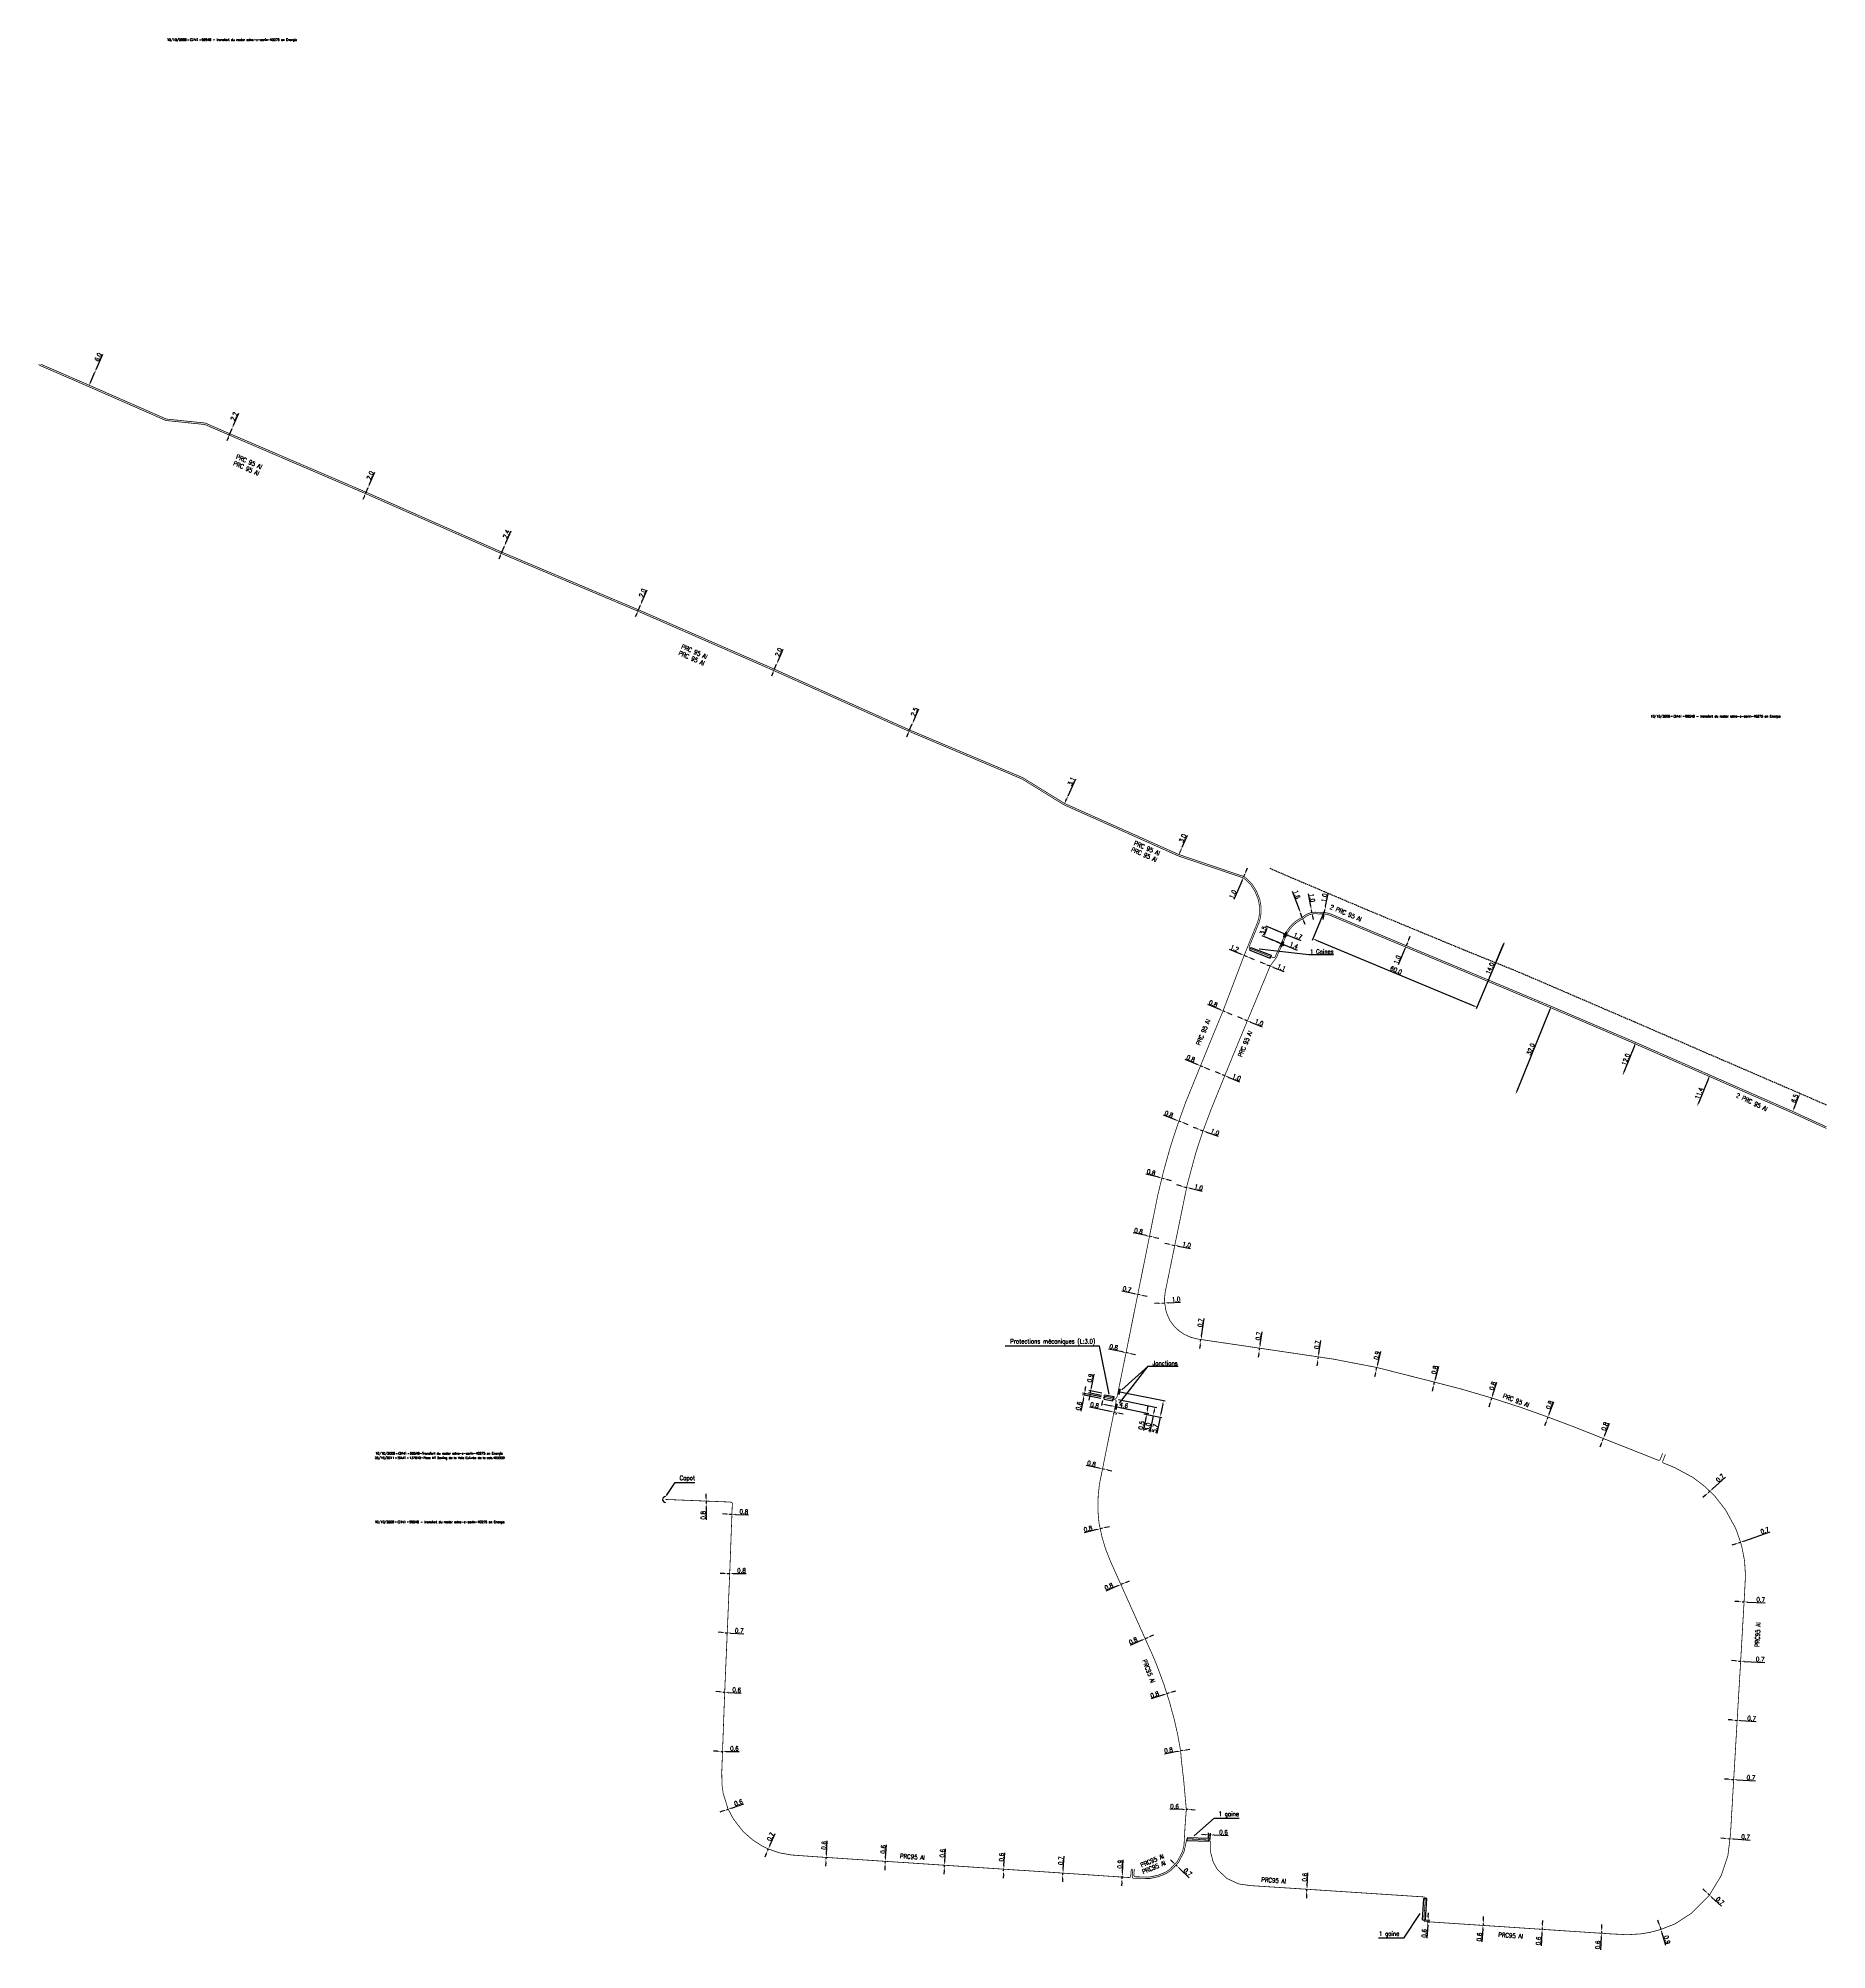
# Model space of a CAD drawing. Header units: millimetres. Extents: x 192397 to 193000, y 105345 to 105989.
import ezdxf
from ezdxf.enums import TextEntityAlignment as Align

# ---------------------------------------------------------------- set-up
doc = ezdxf.new("R2010")
doc.units = ezdxf.units.MM
doc.header["$PDMODE"] = 34
doc.linetypes.add('DASHED', pattern=[0.75, 0.5, -0.25])
doc.layers.get('0').update_dxf_attribs({"linetype": 'CONTINUOUS'})
doc.layers.get('Defpoints').update_dxf_attribs({"linetype": 'CONTINUOUS'})
for name, color, linetype in [('M_120', 5, 'M_ST_13'), ('M_300', 7, 'CONTINUOUS'), ('M_400', 7, 'CONTINUOUS'), ('M_420', 7, 'CONTINUOUS')]:
    doc.layers.add(name, color=color, linetype=linetype)
doc.layers.add('M_910', color=7, linetype='CONTINUOUS', plot=False)
doc.styles.add('M_ROMANS', font='ROMANS.shx', dxfattribs={"width": 0.75})
doc.styles.get("Standard").update_dxf_attribs({"font": 'romans.shx', "width": 0.85})
doc.linetypes.add('M_ST_13', pattern='A,5,-0.3,["oo",Standard,S=1.5,R=0,X=0,Y=-0.5],-3', length=8.3)
doc.dimstyles.get("Standard").update_dxf_attribs({"dimtxt": 1.5, "dimasz": 1.2, "dimexe": 0.625, "dimexo": 0.625, "dimgap": 0.25, "dimtad": 1, "dimdec": 1, "dimzin": 0, "dimdsep": 46, "dimtxsty": 'Standard', "dimcen": -0.5, "dimadec": 0, "dimazin": 0, "dimtfac": 1, "dimtdec": 1, "dimtmove": 0, "dimatfit": 3, "dimfxl": 1, "dimtolj": 1, "dimtzin": 0, "dimarcsym": 0})

# ---------------------------------------------------------------- blocks, each defined once
blk = doc.blocks.new('*D0')
at = {"layer": 'Defpoints', "color": 0, "linetype": 'Continuous'}
for p in [(192988.65, 105627.56), (192991.08, 105633.59), (192991.08, 105633.59)]:
    blk.add_point(p, dxfattribs=at)
at = {"layer": 'M_120', "color": 0, "linetype": 'Continuous', "lineweight": -2}
blk.add_line((192989.1, 105628.67), (192990.63, 105632.47), dxfattribs=at)
at = {"layer": 'M_120', "color": 0, "linetype": 'Continuous'}
for points in [[(192988.92, 105628.74), (192989.29, 105628.6), (192988.65, 105627.56)], [(192990.45, 105632.55), (192990.82, 105632.4), (192991.08, 105633.59)]]:
    blk.add_solid(points, dxfattribs=at)
at = {"layer": 'M_120', "color": 0, "linetype": 'Continuous', "insert": (192989.33, 105631.91), "char_height": 1.5, "attachment_point": 5, "rotation": 68.08113}
blk.add_mtext('\\A1;6.5', dxfattribs=at)
blk = doc.blocks.new('*D1')
at = {"layer": 'Defpoints', "color": 0, "linetype": 'Continuous'}
for p in [(192960.71, 105639.82), (192956.42, 105629.26), (192956.42, 105629.26)]:
    blk.add_point(p, dxfattribs=at)
at = {"layer": 'M_120', "color": 0, "linetype": 'Continuous', "lineweight": -2}
blk.add_line((192960.26, 105638.71), (192956.87, 105630.37), dxfattribs=at)
at = {"layer": 'M_120', "color": 0, "linetype": 'Continuous'}
for points in [[(192960.07, 105638.78), (192960.44, 105638.63), (192960.71, 105639.82)], [(192956.68, 105630.45), (192957.05, 105630.3), (192956.42, 105629.26)]]:
    blk.add_solid(points, dxfattribs=at)
at = {"layer": 'M_120', "color": 0, "linetype": 'Continuous', "insert": (192957.12, 105633.65), "char_height": 1.5, "attachment_point": 5, "rotation": 67.87514}
blk.add_mtext('\\A1;11.4', dxfattribs=at)
blk = doc.blocks.new('*D2')
at = {"layer": 'Defpoints', "color": 0, "linetype": 'Continuous'}
for p in [(192935.71, 105650.8), (192931.28, 105639.64), (192931.28, 105639.64)]:
    blk.add_point(p, dxfattribs=at)
at = {"layer": 'M_120', "color": 0, "linetype": 'Continuous', "lineweight": -2}
blk.add_line((192935.26, 105649.68), (192931.72, 105640.76), dxfattribs=at)
at = {"layer": 'M_120', "color": 0, "linetype": 'Continuous'}
for points in [[(192935.08, 105649.76), (192935.45, 105649.61), (192935.71, 105650.8)], [(192931.54, 105640.83), (192931.91, 105640.69), (192931.28, 105639.64)]]:
    blk.add_solid(points, dxfattribs=at)
at = {"layer": 'M_120', "color": 0, "linetype": 'Continuous', "insert": (192932.37, 105645.1), "char_height": 1.5, "attachment_point": 5, "rotation": 68.37107}
blk.add_mtext('\\A1;12.0', dxfattribs=at)
blk = doc.blocks.new('*D3')
at = {"layer": 'Defpoints', "color": 0, "linetype": 'Continuous'}
for p in [(192907.24, 105662.98), (192895.24, 105633.31), (192895.24, 105633.31)]:
    blk.add_point(p, dxfattribs=at)
at = {"layer": 'M_120', "color": 0, "linetype": 'Continuous', "lineweight": -2}
blk.add_line((192906.79, 105661.86), (192895.69, 105634.42), dxfattribs=at)
at = {"layer": 'M_120', "color": 0, "linetype": 'Continuous'}
for points in [[(192906.61, 105661.94), (192906.98, 105661.79), (192907.24, 105662.98)], [(192895.51, 105634.5), (192895.88, 105634.35), (192895.24, 105633.31)]]:
    blk.add_solid(points, dxfattribs=at)
at = {"layer": 'M_120', "color": 0, "linetype": 'Continuous', "insert": (192900.32, 105648.52), "char_height": 1.5, "attachment_point": 5, "rotation": 67.97956}
blk.add_mtext('\\A1;32.0', dxfattribs=at)
blk = doc.blocks.new('*D4')
at = {"layer": 'Defpoints', "color": 0, "linetype": 'Continuous'}
for p in [(192891.46, 105684.77), (192891.46, 105684.77), (192886.07, 105671.85)]:
    blk.add_point(p, dxfattribs=at)
at = {"layer": 'M_120', "color": 0, "linetype": 'Continuous', "lineweight": -2}
blk.add_line((192886.53, 105672.96), (192891, 105683.67), dxfattribs=at)
at = {"layer": 'M_120', "color": 0, "linetype": 'Continuous'}
for points in [[(192890.82, 105683.74), (192891.18, 105683.59), (192891.46, 105684.77)], [(192886.35, 105673.04), (192886.72, 105672.88), (192886.07, 105671.85)]]:
    blk.add_solid(points, dxfattribs=at)
at = {"layer": 'M_120', "color": 0, "linetype": 'Continuous', "insert": (192886.62, 105675.77), "char_height": 1.5, "attachment_point": 5, "rotation": 67.34664}
blk.add_mtext('\\A1;14.0', dxfattribs=at)
blk = doc.blocks.new('*D5')
at = {"layer": 'Defpoints', "color": 0, "linetype": 'Continuous'}
for p in [(192858.36, 105683.43), (192858.74, 105684.36), (192858.74, 105684.36)]:
    blk.add_point(p, dxfattribs=at)
at = {"layer": 'M_120', "color": 0, "linetype": 'Continuous', "lineweight": -2}
for p, q in [((192859.2, 105685.47), (192859.66, 105686.58)), ((192857.91, 105682.32), (192855.69, 105676.94)), ((192858.74, 105684.36), (192858.36, 105683.43))]:
    blk.add_line(p, q, dxfattribs=at)
at = {"layer": 'M_120', "color": 0, "linetype": 'Continuous'}
for points in [[(192859.02, 105685.54), (192859.39, 105685.39), (192858.74, 105684.36)], [(192857.72, 105682.4), (192858.09, 105682.25), (192858.36, 105683.43)]]:
    blk.add_solid(points, dxfattribs=at)
at = {"layer": 'M_120', "color": 0, "linetype": 'Continuous', "insert": (192855.33, 105678.7), "char_height": 1.5, "attachment_point": 5, "rotation": 67.61104}
blk.add_mtext('\\A1;1.0', dxfattribs=at)
blk = doc.blocks.new('*D6')
at = {"layer": 'Defpoints', "color": 0, "linetype": 'Continuous'}
for p in [(192826.38, 105695.55), (192826.38, 105695.55), (192826.56, 105694.56)]:
    blk.add_point(p, dxfattribs=at)
at = {"layer": 'M_120', "color": 0, "linetype": 'Continuous', "lineweight": -2}
for p, q in [((192826.16, 105696.73), (192825.39, 105700.85)), ((192826.56, 105694.56), (192826.38, 105695.55)), ((192826.78, 105693.39), (192827, 105692.21))]:
    blk.add_line(p, q, dxfattribs=at)
at = {"layer": 'M_120', "color": 0, "linetype": 'Continuous'}
for points in [[(192826.35, 105696.76), (192825.96, 105696.69), (192826.38, 105695.55)], [(192826.98, 105693.42), (192826.58, 105693.35), (192826.56, 105694.56)]]:
    blk.add_solid(points, dxfattribs=at)
at = {"layer": 'M_120', "color": 0, "linetype": 'Continuous', "insert": (192826.65, 105699.56), "char_height": 1.5, "attachment_point": 5, "rotation": 280.56574}
blk.add_mtext('\\A1;1.0', dxfattribs=at)
blk = doc.blocks.new('*D7')
at = {"layer": 'Defpoints', "color": 0, "linetype": 'Continuous'}
for p in [(192822.77, 105694.42), (192822.77, 105694.42), (192823.33, 105692.92)]:
    blk.add_point(p, dxfattribs=at)
at = {"layer": 'M_120', "color": 0, "linetype": 'Continuous', "lineweight": -2}
for p, q in [((192822.35, 105695.54), (192820.04, 105701.74)), ((192823.33, 105692.92), (192822.77, 105694.42)), ((192823.75, 105691.8), (192824.17, 105690.67))]:
    blk.add_line(p, q, dxfattribs=at)
at = {"layer": 'M_120', "color": 0, "linetype": 'Continuous'}
for points in [[(192822.54, 105695.61), (192822.16, 105695.47), (192822.77, 105694.42)], [(192823.93, 105691.87), (192823.56, 105691.73), (192823.33, 105692.92)]]:
    blk.add_solid(points, dxfattribs=at)
at = {"layer": 'M_120', "color": 0, "linetype": 'Continuous', "insert": (192821.5, 105700.68), "char_height": 1.5, "attachment_point": 5, "rotation": 290.44795}
blk.add_mtext('\\A1;1.6', dxfattribs=at)
blk = doc.blocks.new('*D8')
at = {"layer": 'Defpoints', "color": 0, "linetype": 'Continuous'}
for p in [(192816.04, 105687.98), (192816.04, 105687.98), (192817.61, 105687.34)]:
    blk.add_point(p, dxfattribs=at)
at = {"layer": 'M_120', "color": 0, "linetype": 'Continuous', "lineweight": -2}
for p, q in [((192814.93, 105688.43), (192813.81, 105688.88)), ((192816.04, 105687.98), (192817.61, 105687.34)), ((192818.72, 105686.89), (192822.85, 105685.21))]:
    blk.add_line(p, q, dxfattribs=at)
at = {"layer": 'M_120', "color": 0, "linetype": 'Continuous'}
for points in [[(192815, 105688.61), (192814.85, 105688.24), (192816.04, 105687.98)], [(192818.8, 105687.07), (192818.65, 105686.7), (192817.61, 105687.34)]]:
    blk.add_solid(points, dxfattribs=at)
at = {"layer": 'M_120', "color": 0, "linetype": 'Continuous', "insert": (192821.84, 105686.7), "char_height": 1.5, "attachment_point": 5, "rotation": 337.91592}
blk.add_mtext('\\A1;1.7', dxfattribs=at)
blk = doc.blocks.new('*D9')
at = {"layer": 'Defpoints', "color": 0, "linetype": 'Continuous'}
for p in [(192811.7, 105689.74), (192817.59, 105687.35), (192816.27, 105684.11)]:
    blk.add_point(p, dxfattribs=at)
at = {"layer": 'M_120', "color": 0, "linetype": 'Continuous', "lineweight": -2}
for p, q in [((192815.69, 105684.34), (192809.8, 105686.73)), ((192810.83, 105687.61), (192811.24, 105688.63)), ((192817.01, 105687.58), (192811.12, 105689.97))]:
    blk.add_line(p, q, dxfattribs=at)
at = {"layer": 'M_120', "color": 0, "linetype": 'Continuous'}
for points in [[(192810.65, 105687.68), (192811.02, 105687.53), (192810.38, 105686.5)], [(192811.06, 105688.7), (192811.43, 105688.55), (192811.7, 105689.74)]]:
    blk.add_solid(points, dxfattribs=at)
at = {"layer": 'M_120', "color": 0, "linetype": 'Continuous', "insert": (192810.14, 105688.57), "char_height": 1.5, "attachment_point": 5, "rotation": 67.91592}
blk.add_mtext('\\A1;3.5', dxfattribs=at)
blk = doc.blocks.new('*D10')
at = {"layer": 'Defpoints', "color": 0, "linetype": 'Continuous'}
for p in [(192814.61, 105684.78), (192814.61, 105684.78), (192815.91, 105684.25)]:
    blk.add_point(p, dxfattribs=at)
at = {"layer": 'M_120', "color": 0, "linetype": 'Continuous', "lineweight": -2}
for p, q in [((192813.5, 105685.23), (192812.38, 105685.68)), ((192814.61, 105684.78), (192815.91, 105684.25)), ((192817.02, 105683.8), (192821.55, 105681.97))]:
    blk.add_line(p, q, dxfattribs=at)
at = {"layer": 'M_120', "color": 0, "linetype": 'Continuous'}
for points in [[(192813.57, 105685.42), (192813.42, 105685.05), (192814.61, 105684.78)], [(192817.09, 105683.99), (192816.94, 105683.62), (192815.91, 105684.25)]]:
    blk.add_solid(points, dxfattribs=at)
at = {"layer": 'M_120', "color": 0, "linetype": 'Continuous', "insert": (192820.51, 105683.47), "char_height": 1.5, "attachment_point": 5, "rotation": 337.92944}
blk.add_mtext('\\A1;1.4', dxfattribs=at)
blk = doc.blocks.new('*D11')
at = {"layer": 'Defpoints', "color": 0, "linetype": 'Continuous'}
for p in [(192830.76, 105694.59), (192830.95, 105695.57), (192830.95, 105695.57)]:
    blk.add_point(p, dxfattribs=at)
at = {"layer": 'M_120', "color": 0, "linetype": 'Continuous', "lineweight": -2}
for p, q in [((192831.19, 105696.75), (192832, 105700.86)), ((192830.52, 105693.41), (192830.29, 105692.23)), ((192830.76, 105694.59), (192830.95, 105695.57))]:
    blk.add_line(p, q, dxfattribs=at)
at = {"layer": 'M_120', "color": 0, "linetype": 'Continuous'}
for points in [[(192830.33, 105693.45), (192830.72, 105693.37), (192830.76, 105694.59)], [(192830.99, 105696.79), (192831.38, 105696.71), (192830.95, 105695.57)]]:
    blk.add_solid(points, dxfattribs=at)
at = {"layer": 'M_120', "color": 0, "linetype": 'Continuous', "insert": (192830.73, 105699.58), "char_height": 1.5, "attachment_point": 5, "rotation": 78.76568}
blk.add_mtext('\\A1;1.0', dxfattribs=at)
blk = doc.blocks.new('M_300_04')
at = {"color": 0, "linetype": 'Continuous'}
blk.add_line((0, 1.125), (0, -0.375), dxfattribs=at)
blk.add_solid([(-1, 0.75), (-1, 0), (1, 0.75), (1, 0)], dxfattribs=at)
at = {"color": 0, "linetype": 'Continuous', "style": 'M_ROMANS', "width": 0.75, "flags": 3}
for tag, p in [('DEF_LEG', (0, -4.625)), ('DEF_COUP', (0, -7.125)), ('DEF_TYPE', (0, -9.625))]:
    blk.add_attdef(tag, text='', height=1.2, dxfattribs=at).set_placement(p, align=Align.MIDDLE)
blk = doc.blocks.new('GIS_MODF')
at = {"color": 0, "linetype": 'Continuous', "flags": 128}
for points in [[(-2.26, -0.01), (-1.76, -0.01)], [(1.76, -0.01), (2.26, -0.01)]]:
    blk.add_lwpolyline(points, dxfattribs=at)
at = {"color": 0, "linetype": 'Continuous'}
blk.add_attdef('DATE', text='', height=0.75, dxfattribs=at).set_placement((-2.58, -0.39), align=Align.RIGHT)
at = {"color": 0, "linetype": 'Continuous', "width": 3.590909}
blk.add_attdef('USER', text='', height=0.75, dxfattribs=at).set_placement((-1.52, -0.39), (1.31, -0.39), align=Align.FIT)
at = {"color": 0, "linetype": 'Continuous'}
blk.add_attdef('DESC', (2.53, -0.39), '', height=0.75, dxfattribs=at)
blk = doc.blocks.new('*D13')
at = {"layer": 'Defpoints', "color": 0, "linetype": 'Continuous'}
for p in [(192803.72, 105680.15), (192804.84, 105679.7), (192804.84, 105679.7)]:
    blk.add_point(p, dxfattribs=at)
at = {"layer": 'M_120', "color": 0, "linetype": 'Continuous', "lineweight": -2}
for p, q in [((192802.61, 105680.6), (192798.73, 105682.18)), ((192804.84, 105679.7), (192803.72, 105680.15)), ((192805.95, 105679.24), (192807.06, 105678.79))]:
    blk.add_line(p, q, dxfattribs=at)
at = {"layer": 'M_120', "color": 0, "linetype": 'Continuous'}
for points in [[(192802.69, 105680.78), (192802.54, 105680.41), (192803.72, 105680.15)], [(192806.02, 105679.43), (192805.87, 105679.06), (192804.84, 105679.7)]]:
    blk.add_solid(points, dxfattribs=at)
at = {"layer": 'M_120', "color": 0, "linetype": 'Continuous', "insert": (192800.49, 105682.54), "char_height": 1.5, "attachment_point": 5, "rotation": 337.87752}
blk.add_mtext('\\A1;1.2', dxfattribs=at)
blk = doc.blocks.new('*D14')
at = {"layer": 'Defpoints', "color": 0, "linetype": 'Continuous'}
for p in [(192796.61, 105661.45), (192796.61, 105661.45), (192797.3, 105661.17)]:
    blk.add_point(p, dxfattribs=at)
at = {"layer": 'M_120', "color": 0, "linetype": 'Continuous', "lineweight": -2}
for p, q in [((192795.5, 105661.91), (192791.45, 105663.57)), ((192797.3, 105661.17), (192796.61, 105661.45)), ((192798.41, 105660.71), (192799.52, 105660.26))]:
    blk.add_line(p, q, dxfattribs=at)
at = {"layer": 'M_120', "color": 0, "linetype": 'Continuous'}
for points in [[(192795.58, 105662.09), (192795.42, 105661.72), (192796.61, 105661.45)], [(192798.49, 105660.9), (192798.34, 105660.53), (192797.3, 105661.17)]]:
    blk.add_solid(points, dxfattribs=at)
at = {"layer": 'M_120', "color": 0, "linetype": 'Continuous', "insert": (192793.3, 105663.89), "char_height": 1.5, "attachment_point": 5, "rotation": 337.71168}
blk.add_mtext('\\A1;0.8', dxfattribs=at)
blk = doc.blocks.new('*D15')
at = {"layer": 'Defpoints', "color": 0, "linetype": 'Continuous'}
for p in [(192789.02, 105642.95), (192789.76, 105642.64), (192789.76, 105642.64)]:
    blk.add_point(p, dxfattribs=at)
at = {"layer": 'M_120', "color": 0, "linetype": 'Continuous', "lineweight": -2}
for p, q in [((192787.91, 105643.4), (192783.86, 105645.05)), ((192789.76, 105642.64), (192789.02, 105642.95)), ((192790.87, 105642.19), (192791.99, 105641.74))]:
    blk.add_line(p, q, dxfattribs=at)
at = {"layer": 'M_120', "color": 0, "linetype": 'Continuous'}
for points in [[(192787.99, 105643.58), (192787.84, 105643.21), (192789.02, 105642.95)], [(192790.95, 105642.38), (192790.8, 105642.01), (192789.76, 105642.64)]]:
    blk.add_solid(points, dxfattribs=at)
at = {"layer": 'M_120', "color": 0, "linetype": 'Continuous', "insert": (192785.71, 105645.38), "char_height": 1.5, "attachment_point": 5, "rotation": 337.82599}
blk.add_mtext('\\A1;0.8', dxfattribs=at)
blk = doc.blocks.new('*D16')
at = {"layer": 'Defpoints', "color": 0, "linetype": 'Continuous'}
for p in [(192781.73, 105624.3), (192782.48, 105624.02), (192782.48, 105624.02)]:
    blk.add_point(p, dxfattribs=at)
at = {"layer": 'M_120', "color": 0, "linetype": 'Continuous', "lineweight": -2}
for p, q in [((192780.6, 105624.72), (192776.51, 105626.25)), ((192782.48, 105624.02), (192781.73, 105624.3)), ((192783.6, 105623.6), (192784.73, 105623.18))]:
    blk.add_line(p, q, dxfattribs=at)
at = {"layer": 'M_120', "color": 0, "linetype": 'Continuous'}
for points in [[(192780.67, 105624.91), (192780.53, 105624.53), (192781.73, 105624.3)], [(192783.67, 105623.79), (192783.53, 105623.41), (192782.48, 105624.02)]]:
    blk.add_solid(points, dxfattribs=at)
at = {"layer": 'M_120', "color": 0, "linetype": 'Continuous', "insert": (192778.34, 105626.63), "char_height": 1.5, "attachment_point": 5, "rotation": 339.52502}
blk.add_mtext('\\A1;0.8', dxfattribs=at)
blk = doc.blocks.new('*D17')
at = {"layer": 'Defpoints', "color": 0, "linetype": 'Continuous'}
for p in [(192775.99, 105605.06), (192776.76, 105604.87), (192776.76, 105604.87)]:
    blk.add_point(p, dxfattribs=at)
at = {"layer": 'M_120', "color": 0, "linetype": 'Continuous', "lineweight": -2}
for p, q in [((192774.82, 105605.35), (192770.58, 105606.42)), ((192775.83, 105604.45), (192775.83, 105604.45)), ((192776.76, 105604.87), (192775.99, 105605.06)), ((192776.61, 105604.26), (192776.61, 105604.26)), ((192777.93, 105604.57), (192779.09, 105604.28))]:
    blk.add_line(p, q, dxfattribs=at)
at = {"layer": 'M_120', "color": 0, "linetype": 'Continuous'}
for points in [[(192774.87, 105605.55), (192774.77, 105605.16), (192775.99, 105605.06)], [(192777.97, 105604.77), (192777.88, 105604.38), (192776.76, 105604.87)]]:
    blk.add_solid(points, dxfattribs=at)
at = {"layer": 'M_120', "color": 0, "linetype": 'Continuous', "insert": (192772.37, 105607), "char_height": 1.5, "attachment_point": 5, "rotation": 345.8624}
blk.add_mtext('\\A1;0.8', dxfattribs=at)
blk = doc.blocks.new('*D18')
at = {"layer": 'Defpoints', "color": 0, "linetype": 'Continuous'}
for p in [(192771.81, 105585.47), (192772.6, 105585.31), (192772.6, 105585.31)]:
    blk.add_point(p, dxfattribs=at)
at = {"layer": 'M_120', "color": 0, "linetype": 'Continuous', "lineweight": -2}
for p, q in [((192770.64, 105585.71), (192766.36, 105586.59)), ((192772.6, 105585.31), (192771.81, 105585.47)), ((192773.77, 105585.07), (192774.95, 105584.82))]:
    blk.add_line(p, q, dxfattribs=at)
at = {"layer": 'M_120', "color": 0, "linetype": 'Continuous'}
for points in [[(192770.68, 105585.9), (192770.6, 105585.51), (192771.81, 105585.47)], [(192773.81, 105585.26), (192773.73, 105584.87), (192772.6, 105585.31)]]:
    blk.add_solid(points, dxfattribs=at)
at = {"layer": 'M_120', "color": 0, "linetype": 'Continuous', "insert": (192768.11, 105587.25), "char_height": 1.5, "attachment_point": 5, "rotation": 348.40972}
blk.add_mtext('\\A1;0.8', dxfattribs=at)
blk = doc.blocks.new('*D19')
at = {"layer": 'Defpoints', "color": 0, "linetype": 'Continuous'}
for p in [(192767.96, 105565.84), (192768.65, 105565.7), (192768.65, 105565.7)]:
    blk.add_point(p, dxfattribs=at)
at = {"layer": 'M_120', "color": 0, "linetype": 'Continuous', "lineweight": -2}
for p, q in [((192766.78, 105566.08), (192762.5, 105566.94)), ((192767.84, 105565.23), (192767.84, 105565.23)), ((192768.65, 105565.7), (192767.96, 105565.84)), ((192768.52, 105565.09), (192768.52, 105565.09)), ((192769.82, 105565.46), (192771, 105565.23))]:
    blk.add_line(p, q, dxfattribs=at)
at = {"layer": 'M_120', "color": 0, "linetype": 'Continuous'}
for points in [[(192766.82, 105566.27), (192766.74, 105565.88), (192767.96, 105565.84)], [(192769.86, 105565.66), (192769.78, 105565.27), (192768.65, 105565.7)]]:
    blk.add_solid(points, dxfattribs=at)
at = {"layer": 'M_120', "color": 0, "linetype": 'Continuous', "insert": (192764.25, 105567.61), "char_height": 1.5, "attachment_point": 5, "rotation": 348.59063}
blk.add_mtext('\\A1;0.7', dxfattribs=at)
blk = doc.blocks.new('*D20')
at = {"layer": 'Defpoints', "color": 0, "linetype": 'Continuous'}
for p in [(192763.91, 105546.25), (192764.7, 105546.09), (192764.7, 105546.09)]:
    blk.add_point(p, dxfattribs=at)
at = {"layer": 'M_120', "color": 0, "linetype": 'Continuous', "lineweight": -2}
for p, q in [((192762.74, 105546.49), (192758.01, 105547.44)), ((192764.7, 105546.09), (192763.91, 105546.25)), ((192765.88, 105545.86), (192767.05, 105545.62))]:
    blk.add_line(p, q, dxfattribs=at)
at = {"layer": 'M_120', "color": 0, "linetype": 'Continuous'}
for points in [[(192762.78, 105546.68), (192762.7, 105546.29), (192763.91, 105546.25)], [(192765.91, 105546.05), (192765.84, 105545.66), (192764.7, 105546.09)]]:
    blk.add_solid(points, dxfattribs=at)
at = {"layer": 'M_120', "color": 0, "linetype": 'Continuous', "insert": (192759.76, 105548.11), "char_height": 1.5, "attachment_point": 5, "rotation": 348.59063}
blk.add_mtext('\\A1;0.8', dxfattribs=at)
blk = doc.blocks.new('*D21')
at = {"layer": 'Defpoints', "color": 0, "linetype": 'Continuous'}
for p in [(192759.94, 105526.65), (192760.63, 105526.03), (192760.72, 105526.49)]:
    blk.add_point(p, dxfattribs=at)
at = {"layer": 'M_120', "color": 0, "linetype": 'Continuous', "lineweight": -2}
for p, q in [((192758.67, 105526.43), (192751.54, 105527.87)), ((192759.81, 105526.04), (192759.72, 105525.58)), ((192760.63, 105526.03), (192759.84, 105526.19)), ((192760.6, 105525.88), (192760.5, 105525.42)), ((192761.8, 105525.79), (192762.98, 105525.56))]:
    blk.add_line(p, q, dxfattribs=at)
at = {"layer": 'M_120', "color": 0, "linetype": 'Continuous'}
for points in [[(192758.71, 105526.62), (192758.63, 105526.23), (192759.84, 105526.19)], [(192761.84, 105525.99), (192761.77, 105525.6), (192760.63, 105526.03)]]:
    blk.add_solid(points, dxfattribs=at)
at = {"layer": 'M_120', "color": 0, "linetype": 'Continuous', "insert": (192753.29, 105528.54), "char_height": 1.5, "attachment_point": 5, "rotation": 348.57511}
blk.add_mtext('\\A1;0.8', dxfattribs=at)
blk = doc.blocks.new('*D22')
at = {"layer": 'Defpoints', "color": 0, "linetype": 'Continuous'}
for p in [(192755.98, 105507.05), (192756.77, 105506.89), (192756.77, 105506.89)]:
    blk.add_point(p, dxfattribs=at)
at = {"layer": 'M_120', "color": 0, "linetype": 'Continuous', "lineweight": -2}
for p, q in [((192754.81, 105507.28), (192750.52, 105508.15)), ((192756.77, 105506.89), (192755.98, 105507.05)), ((192757.94, 105506.65), (192759.12, 105506.41))]:
    blk.add_line(p, q, dxfattribs=at)
at = {"layer": 'M_120', "color": 0, "linetype": 'Continuous'}
for points in [[(192754.85, 105507.48), (192754.77, 105507.09), (192755.98, 105507.05)], [(192757.98, 105506.85), (192757.9, 105506.45), (192756.77, 105506.89)]]:
    blk.add_solid(points, dxfattribs=at)
at = {"layer": 'M_120', "color": 0, "linetype": 'Continuous', "insert": (192752.27, 105508.82), "char_height": 1.5, "attachment_point": 5, "rotation": 348.57511}
blk.add_mtext('\\A1;0.8', dxfattribs=at)
blk = doc.blocks.new('*D23')
at = {"layer": 'Defpoints', "color": 0, "linetype": 'Continuous'}
for p in [(192755.21, 105486.87), (192755.98, 105487.07), (192755.98, 105487.07)]:
    blk.add_point(p, dxfattribs=at)
at = {"layer": 'M_120', "color": 0, "linetype": 'Continuous', "lineweight": -2}
for p, q in [((192754.04, 105486.57), (192749.81, 105485.49)), ((192755.98, 105487.07), (192755.21, 105486.87)), ((192757.14, 105487.37), (192758.31, 105487.67))]:
    blk.add_line(p, q, dxfattribs=at)
at = {"layer": 'M_120', "color": 0, "linetype": 'Continuous'}
for points in [[(192753.99, 105486.77), (192754.09, 105486.38), (192755.21, 105486.87)], [(192757.09, 105487.56), (192757.19, 105487.18), (192755.98, 105487.07)]]:
    blk.add_solid(points, dxfattribs=at)
at = {"layer": 'M_120', "color": 0, "linetype": 'Continuous', "insert": (192751.1, 105486.85), "char_height": 1.5, "attachment_point": 5, "rotation": 14.40073}
blk.add_mtext('\\A1;0.8', dxfattribs=at)
blk = doc.blocks.new('*D24')
at = {"layer": 'Defpoints', "color": 0, "linetype": 'Continuous'}
for p in [(192762.17, 105468.06), (192762.91, 105468.37), (192762.91, 105468.37)]:
    blk.add_point(p, dxfattribs=at)
at = {"layer": 'M_120', "color": 0, "linetype": 'Continuous', "lineweight": -2}
for p, q in [((192761.07, 105467.58), (192757.05, 105465.86)), ((192762.91, 105468.37), (192762.17, 105468.06)), ((192764.01, 105468.84), (192765.11, 105469.32))]:
    blk.add_line(p, q, dxfattribs=at)
at = {"layer": 'M_120', "color": 0, "linetype": 'Continuous'}
for points in [[(192760.99, 105467.77), (192761.15, 105467.4), (192762.17, 105468.06)], [(192763.93, 105469.03), (192764.09, 105468.66), (192762.91, 105468.37)]]:
    blk.add_solid(points, dxfattribs=at)
at = {"layer": 'M_120', "color": 0, "linetype": 'Continuous', "insert": (192758.12, 105467.4), "char_height": 1.5, "attachment_point": 5, "rotation": 23.2211}
blk.add_mtext('\\A1;0.8', dxfattribs=at)
blk = doc.blocks.new('*D25')
at = {"layer": 'Defpoints', "color": 0, "linetype": 'Continuous'}
for p in [(192770.36, 105449.8), (192771.09, 105450.12), (192771.09, 105450.12)]:
    blk.add_point(p, dxfattribs=at)
at = {"layer": 'M_120', "color": 0, "linetype": 'Continuous', "lineweight": -2}
for p, q in [((192769.27, 105449.31), (192765.28, 105447.52)), ((192771.09, 105450.12), (192770.36, 105449.8)), ((192772.19, 105450.61), (192773.28, 105451.1))]:
    blk.add_line(p, q, dxfattribs=at)
at = {"layer": 'M_120', "color": 0, "linetype": 'Continuous'}
for points in [[(192769.19, 105449.49), (192769.35, 105449.12), (192770.36, 105449.8)], [(192772.11, 105450.8), (192772.27, 105450.43), (192771.09, 105450.12)]]:
    blk.add_solid(points, dxfattribs=at)
at = {"layer": 'M_120', "color": 0, "linetype": 'Continuous', "insert": (192766.32, 105449.08), "char_height": 1.5, "attachment_point": 5, "rotation": 24.12358}
blk.add_mtext('\\A1;0.8', dxfattribs=at)
blk = doc.blocks.new('*D26')
at = {"layer": 'Defpoints', "color": 0, "linetype": 'Continuous'}
for p in [(192777.66, 105431.28), (192778.42, 105431.53), (192778.42, 105431.53)]:
    blk.add_point(p, dxfattribs=at)
at = {"layer": 'M_120', "color": 0, "linetype": 'Continuous', "lineweight": -2}
for p, q in [((192776.52, 105430.9), (192772.38, 105429.51)), ((192778.42, 105431.53), (192777.66, 105431.28)), ((192779.56, 105431.91), (192780.7, 105432.29))]:
    blk.add_line(p, q, dxfattribs=at)
at = {"layer": 'M_120', "color": 0, "linetype": 'Continuous'}
for points in [[(192776.46, 105431.09), (192776.59, 105430.71), (192777.66, 105431.28)], [(192779.49, 105432.1), (192779.62, 105431.72), (192778.42, 105431.53)]]:
    blk.add_solid(points, dxfattribs=at)
at = {"layer": 'M_120', "color": 0, "linetype": 'Continuous', "insert": (192773.56, 105430.96), "char_height": 1.5, "attachment_point": 5, "rotation": 18.46062}
blk.add_mtext('\\A1;0.8', dxfattribs=at)
blk = doc.blocks.new('*D27')
at = {"layer": 'Defpoints', "color": 0, "linetype": 'Continuous'}
for p in [(192782.31, 105411.96), (192783.1, 105412.11), (192783.1, 105412.11)]:
    blk.add_point(p, dxfattribs=at)
at = {"layer": 'M_120', "color": 0, "linetype": 'Continuous', "lineweight": -2}
for p, q in [((192781.13, 105411.74), (192776.84, 105410.93)), ((192783.1, 105412.11), (192782.31, 105411.96)), ((192784.28, 105412.33), (192785.46, 105412.55))]:
    blk.add_line(p, q, dxfattribs=at)
at = {"layer": 'M_120', "color": 0, "linetype": 'Continuous'}
for points in [[(192781.1, 105411.93), (192781.17, 105411.54), (192782.31, 105411.96)], [(192784.24, 105412.53), (192784.32, 105412.13), (192783.1, 105412.11)]]:
    blk.add_solid(points, dxfattribs=at)
at = {"layer": 'M_120', "color": 0, "linetype": 'Continuous', "insert": (192778.21, 105412.2), "char_height": 1.5, "attachment_point": 5, "rotation": 10.6904}
blk.add_mtext('\\A1;0.8', dxfattribs=at)
blk = doc.blocks.new('*D28')
at = {"layer": 'Defpoints', "color": 0, "linetype": 'Continuous'}
for p in [(192784.23, 105392.21), (192784.83, 105392.2), (192784.83, 105392.2)]:
    blk.add_point(p, dxfattribs=at)
at = {"layer": 'M_120', "color": 0, "linetype": 'Continuous', "lineweight": -2}
for p, q in [((192783.03, 105392.23), (192778.66, 105392.29)), ((192784.83, 105392.2), (192784.23, 105392.21)), ((192786.03, 105392.19), (192787.23, 105392.17))]:
    blk.add_line(p, q, dxfattribs=at)
at = {"layer": 'M_120', "color": 0, "linetype": 'Continuous'}
for points in [[(192783.04, 105392.43), (192783.03, 105392.03), (192784.23, 105392.21)], [(192786.04, 105392.39), (192786.03, 105391.99), (192784.83, 105392.2)]]:
    blk.add_solid(points, dxfattribs=at)
at = {"layer": 'M_120', "color": 0, "linetype": 'Continuous', "insert": (192780.26, 105393.27), "char_height": 1.5, "attachment_point": 5, "rotation": 359.22389}
blk.add_mtext('\\A1;0.6', dxfattribs=at)
blk = doc.blocks.new('*D29')
at = {"layer": 'Defpoints', "color": 0, "linetype": 'Continuous'}
for p in [(192780.64, 105373.59), (192781.14, 105373.1), (192781.14, 105373.1)]:
    blk.add_point(p, dxfattribs=at)
at = {"layer": 'M_120', "color": 0, "linetype": 'Continuous', "lineweight": -2}
for p, q in [((192779.77, 105374.42), (192778.9, 105375.25)), ((192780.64, 105373.59), (192781.14, 105373.1)), ((192782.01, 105372.27), (192785.17, 105369.25))]:
    blk.add_line(p, q, dxfattribs=at)
at = {"layer": 'M_120', "color": 0, "linetype": 'Continuous'}
for points in [[(192779.91, 105374.56), (192779.63, 105374.27), (192780.64, 105373.59)], [(192782.15, 105372.42), (192781.87, 105372.13), (192781.14, 105373.1)]]:
    blk.add_solid(points, dxfattribs=at)
at = {"layer": 'M_120', "color": 0, "linetype": 'Continuous', "insert": (192784.71, 105371.07), "char_height": 1.5, "attachment_point": 5, "rotation": 316.22879}
blk.add_mtext('\\A1;0.7', dxfattribs=at)
blk = doc.blocks.new('*D30')
at = {"layer": 'Defpoints', "color": 0, "linetype": 'Continuous'}
for p in [(192762.61, 105369.75), (192762.55, 105368.85), (192762.55, 105368.85)]:
    blk.add_point(p, dxfattribs=at)
at = {"layer": 'M_120', "color": 0, "linetype": 'Continuous', "lineweight": -2}
for p, q in [((192761.99, 105369.79), (192761.99, 105369.79)), ((192762.55, 105368.85), (192762.61, 105369.75)), ((192762.69, 105370.95), (192762.96, 105375.25)), ((192761.93, 105368.89), (192761.93, 105368.89)), ((192762.48, 105367.66), (192762.4, 105366.46))]:
    blk.add_line(p, q, dxfattribs=at)
at = {"layer": 'M_120', "color": 0, "linetype": 'Continuous'}
for points in [[(192762.49, 105370.96), (192762.89, 105370.94), (192762.61, 105369.75)], [(192762.28, 105367.67), (192762.68, 105367.64), (192762.55, 105368.85)]]:
    blk.add_solid(points, dxfattribs=at)
at = {"layer": 'M_120', "color": 0, "linetype": 'Continuous', "insert": (192761.86, 105373.76), "char_height": 1.5, "attachment_point": 5, "rotation": 86.38828}
blk.add_mtext('\\A1;0.9', dxfattribs=at)
blk = doc.blocks.new('*D31')
at = {"layer": 'Defpoints', "color": 0, "linetype": 'Continuous'}
for p in [(192742.6, 105370.19), (192742.6, 105370.19), (192742.65, 105370.89)]:
    blk.add_point(p, dxfattribs=at)
at = {"layer": 'M_120', "color": 0, "linetype": 'Continuous', "lineweight": -2}
for p, q in [((192742.73, 105372.09), (192743.01, 105376.45)), ((192742.6, 105370.19), (192742.65, 105370.89)), ((192742.52, 105369), (192742.44, 105367.8))]:
    blk.add_line(p, q, dxfattribs=at)
at = {"layer": 'M_120', "color": 0, "linetype": 'Continuous'}
for points in [[(192742.32, 105369.01), (192742.72, 105368.98), (192742.6, 105370.19)], [(192742.53, 105372.1), (192742.92, 105372.08), (192742.65, 105370.89)]]:
    blk.add_solid(points, dxfattribs=at)
at = {"layer": 'M_120', "color": 0, "linetype": 'Continuous', "insert": (192741.91, 105374.93), "char_height": 1.5, "attachment_point": 5, "rotation": 86.20677}
blk.add_mtext('\\A1;0.7', dxfattribs=at)
blk = doc.blocks.new('*D32')
at = {"layer": 'Defpoints', "color": 0, "linetype": 'Continuous'}
for p in [(192722.64, 105371.51), (192722.64, 105371.51), (192722.68, 105372.11)]:
    blk.add_point(p, dxfattribs=at)
at = {"layer": 'M_120', "color": 0, "linetype": 'Continuous', "lineweight": -2}
for p, q in [((192722.76, 105373.31), (192723.05, 105377.67)), ((192722.56, 105370.31), (192722.48, 105369.12)), ((192722.64, 105371.51), (192722.68, 105372.11)), ((192723.27, 105371.47), (192723.27, 105371.47)), ((192723.31, 105372.07), (192723.31, 105372.07))]:
    blk.add_line(p, q, dxfattribs=at)
at = {"layer": 'M_120', "color": 0, "linetype": 'Continuous'}
for points in [[(192722.36, 105370.33), (192722.76, 105370.3), (192722.64, 105371.51)], [(192722.56, 105373.32), (192722.96, 105373.29), (192722.68, 105372.11)]]:
    blk.add_solid(points, dxfattribs=at)
at = {"layer": 'M_120', "color": 0, "linetype": 'Continuous', "insert": (192721.95, 105376.15), "char_height": 1.5, "attachment_point": 5, "rotation": 86.20471}
blk.add_mtext('\\A1;0.6', dxfattribs=at)
blk = doc.blocks.new('*D33')
at = {"layer": 'Defpoints', "color": 0, "linetype": 'Continuous'}
for p in [(192702.69, 105372.84), (192702.69, 105372.84), (192702.73, 105373.44)]:
    blk.add_point(p, dxfattribs=at)
at = {"layer": 'M_120', "color": 0, "linetype": 'Continuous', "lineweight": -2}
for p, q in [((192702.81, 105374.64), (192703.1, 105379)), ((192702.06, 105372.88), (192702.06, 105372.88)), ((192702.1, 105373.48), (192702.1, 105373.48)), ((192702.61, 105371.64), (192702.53, 105370.45)), ((192702.69, 105372.84), (192702.73, 105373.44))]:
    blk.add_line(p, q, dxfattribs=at)
at = {"layer": 'M_120', "color": 0, "linetype": 'Continuous'}
for points in [[(192702.41, 105371.66), (192702.81, 105371.63), (192702.69, 105372.84)], [(192702.61, 105374.65), (192703.01, 105374.62), (192702.73, 105373.44)]]:
    blk.add_solid(points, dxfattribs=at)
at = {"layer": 'M_120', "color": 0, "linetype": 'Continuous', "insert": (192701.99, 105377.48), "char_height": 1.5, "attachment_point": 5, "rotation": 86.20471}
blk.add_mtext('\\A1;0.6', dxfattribs=at)
blk = doc.blocks.new('*D34')
at = {"layer": 'Defpoints', "color": 0, "linetype": 'Continuous'}
for p in [(192682.73, 105374.15), (192682.73, 105374.15), (192682.77, 105374.75)]:
    blk.add_point(p, dxfattribs=at)
at = {"layer": 'M_120', "color": 0, "linetype": 'Continuous', "lineweight": -2}
for p, q in [((192682.85, 105375.95), (192683.14, 105380.31)), ((192682.65, 105372.96), (192682.57, 105371.76)), ((192682.73, 105374.15), (192682.77, 105374.75))]:
    blk.add_line(p, q, dxfattribs=at)
at = {"layer": 'M_120', "color": 0, "linetype": 'Continuous'}
for points in [[(192682.45, 105372.97), (192682.85, 105372.94), (192682.73, 105374.15)], [(192682.65, 105375.96), (192683.05, 105375.94), (192682.77, 105374.75)]]:
    blk.add_solid(points, dxfattribs=at)
at = {"layer": 'M_120', "color": 0, "linetype": 'Continuous', "insert": (192682.03, 105378.8), "char_height": 1.5, "attachment_point": 5, "rotation": 86.23177}
blk.add_mtext('\\A1;0.6', dxfattribs=at)
blk = doc.blocks.new('*D35')
at = {"layer": 'Defpoints', "color": 0, "linetype": 'Continuous'}
for p in [(192662.81, 105376.08), (192662.77, 105375.48), (192662.77, 105375.48)]:
    blk.add_point(p, dxfattribs=at)
at = {"layer": 'M_120', "color": 0, "linetype": 'Continuous', "lineweight": -2}
for p, q in [((192662.19, 105376.12), (192662.19, 105376.12)), ((192662.77, 105375.48), (192662.81, 105376.08)), ((192662.89, 105377.27), (192663.18, 105381.64)), ((192662.15, 105375.52), (192662.15, 105375.52)), ((192662.7, 105374.28), (192662.62, 105373.08))]:
    blk.add_line(p, q, dxfattribs=at)
at = {"layer": 'M_120', "color": 0, "linetype": 'Continuous'}
for points in [[(192662.69, 105377.29), (192663.09, 105377.26), (192662.81, 105376.08)], [(192662.5, 105374.29), (192662.89, 105374.27), (192662.77, 105375.48)]]:
    blk.add_solid(points, dxfattribs=at)
at = {"layer": 'M_120', "color": 0, "linetype": 'Continuous', "insert": (192662.08, 105380.12), "char_height": 1.5, "attachment_point": 5, "rotation": 86.23177}
blk.add_mtext('\\A1;0.6', dxfattribs=at)
blk = doc.blocks.new('*D36')
at = {"layer": 'Defpoints', "color": 0, "linetype": 'Continuous'}
for p in [(192643.09, 105378.37), (192643.09, 105378.37), (192643.38, 105379.01)]:
    blk.add_point(p, dxfattribs=at)
at = {"layer": 'M_120', "color": 0, "linetype": 'Continuous', "lineweight": -2}
for p, q in [((192643.87, 105380.11), (192645.66, 105384.1)), ((192642.6, 105377.28), (192642.11, 105376.18)), ((192643.09, 105378.37), (192643.38, 105379.01))]:
    blk.add_line(p, q, dxfattribs=at)
at = {"layer": 'M_120', "color": 0, "linetype": 'Continuous'}
for points in [[(192642.42, 105377.36), (192642.79, 105377.2), (192643.09, 105378.37)], [(192643.69, 105380.19), (192644.05, 105380.03), (192643.38, 105379.01)]]:
    blk.add_solid(points, dxfattribs=at)
at = {"layer": 'M_120', "color": 0, "linetype": 'Continuous', "insert": (192644.1, 105383.06), "char_height": 1.5, "attachment_point": 5, "rotation": 65.89932}
blk.add_mtext('\\A1;0.7', dxfattribs=at)
blk = doc.blocks.new('*D37')
at = {"layer": 'Defpoints', "color": 0, "linetype": 'Continuous'}
for p in [(192629.22, 105392.14), (192629.22, 105392.14), (192629.79, 105392.34)]:
    blk.add_point(p, dxfattribs=at)
at = {"layer": 'M_120', "color": 0, "linetype": 'Continuous', "lineweight": -2}
for p, q in [((192628.08, 105391.76), (192626.94, 105391.37)), ((192629.22, 105392.14), (192629.79, 105392.34)), ((192630.92, 105392.72), (192635.07, 105394.12))]:
    blk.add_line(p, q, dxfattribs=at)
at = {"layer": 'M_120', "color": 0, "linetype": 'Continuous'}
for points in [[(192628.02, 105391.95), (192628.15, 105391.57), (192629.22, 105392.14)], [(192630.86, 105392.91), (192630.99, 105392.53), (192629.79, 105392.34)]]:
    blk.add_solid(points, dxfattribs=at)
at = {"layer": 'M_120', "color": 0, "linetype": 'Continuous', "insert": (192633.24, 105394.56), "char_height": 1.5, "attachment_point": 5, "rotation": 18.66426}
blk.add_mtext('\\A1;0.6', dxfattribs=at)
blk = doc.blocks.new('*D38')
at = {"layer": 'Defpoints', "color": 0, "linetype": 'Continuous'}
for p in [(192627.28, 105411.84), (192627.28, 105411.84), (192627.88, 105411.84)]:
    blk.add_point(p, dxfattribs=at)
at = {"layer": 'M_120', "color": 0, "linetype": 'Continuous', "lineweight": -2}
for p, q in [((192626.08, 105411.85), (192624.88, 105411.86)), ((192627.28, 105411.84), (192627.88, 105411.84)), ((192629.08, 105411.83), (192633.46, 105411.8))]:
    blk.add_line(p, q, dxfattribs=at)
at = {"layer": 'M_120', "color": 0, "linetype": 'Continuous'}
for points in [[(192626.09, 105412.05), (192626.08, 105411.65), (192627.28, 105411.84)], [(192629.09, 105412.03), (192629.08, 105411.63), (192627.88, 105411.84)]]:
    blk.add_solid(points, dxfattribs=at)
at = {"layer": 'M_120', "color": 0, "linetype": 'Continuous', "insert": (192631.88, 105412.81), "char_height": 1.5, "attachment_point": 5, "rotation": 359.5611}
blk.add_mtext('\\A1;0.6', dxfattribs=at)
blk = doc.blocks.new('*D39')
at = {"layer": 'Defpoints', "color": 0, "linetype": 'Continuous'}
for p in [(192628.02, 105431.83), (192628.02, 105431.83), (192628.62, 105431.8)]:
    blk.add_point(p, dxfattribs=at)
at = {"layer": 'M_120', "color": 0, "linetype": 'Continuous', "lineweight": -2}
for p, q in [((192626.82, 105431.9), (192625.63, 105431.98)), ((192628.02, 105431.83), (192628.62, 105431.8)), ((192629.82, 105431.72), (192634.18, 105431.46))]:
    blk.add_line(p, q, dxfattribs=at)
at = {"layer": 'M_120', "color": 0, "linetype": 'Continuous'}
for points in [[(192626.84, 105432.1), (192626.81, 105431.7), (192628.02, 105431.83)], [(192629.83, 105431.92), (192629.81, 105431.52), (192628.62, 105431.8)]]:
    blk.add_solid(points, dxfattribs=at)
at = {"layer": 'M_120', "color": 0, "linetype": 'Continuous', "insert": (192632.66, 105432.55), "char_height": 1.5, "attachment_point": 5, "rotation": 356.55211}
blk.add_mtext('\\A1;0.6', dxfattribs=at)
blk = doc.blocks.new('*D40')
at = {"layer": 'Defpoints', "color": 0, "linetype": 'Continuous'}
for p in [(192628.77, 105451.82), (192628.77, 105451.82), (192629.47, 105451.78)]:
    blk.add_point(p, dxfattribs=at)
at = {"layer": 'M_120', "color": 0, "linetype": 'Continuous', "lineweight": -2}
for p, q in [((192627.57, 105451.89), (192626.37, 105451.96)), ((192628.77, 105451.82), (192629.47, 105451.78)), ((192630.66, 105451.7), (192635.03, 105451.44))]:
    blk.add_line(p, q, dxfattribs=at)
at = {"layer": 'M_120', "color": 0, "linetype": 'Continuous'}
for points in [[(192627.58, 105452.09), (192627.56, 105451.69), (192628.77, 105451.82)], [(192630.68, 105451.9), (192630.65, 105451.5), (192629.47, 105451.78)]]:
    blk.add_solid(points, dxfattribs=at)
at = {"layer": 'M_120', "color": 0, "linetype": 'Continuous', "insert": (192633.5, 105452.53), "char_height": 1.5, "attachment_point": 5, "rotation": 356.55132}
blk.add_mtext('\\A1;0.7', dxfattribs=at)
blk = doc.blocks.new('*D41')
at = {"layer": 'Defpoints', "color": 0, "linetype": 'Continuous'}
for p in [(192629.5, 105471.8), (192629.5, 105471.8), (192630.3, 105471.8)]:
    blk.add_point(p, dxfattribs=at)
at = {"layer": 'M_120', "color": 0, "linetype": 'Continuous', "lineweight": -2}
for p, q in [((192628.3, 105471.8), (192627.1, 105471.8)), ((192629.5, 105471.8), (192630.3, 105471.8)), ((192631.5, 105471.8), (192635.87, 105471.8))]:
    blk.add_line(p, q, dxfattribs=at)
at = {"layer": 'M_120', "color": 0, "linetype": 'Continuous'}
for points in [[(192628.3, 105472), (192628.3, 105471.6), (192629.5, 105471.8)], [(192631.5, 105472), (192631.5, 105471.6), (192630.3, 105471.8)]]:
    blk.add_solid(points, dxfattribs=at)
at = {"layer": 'M_120', "color": 0, "linetype": 'Continuous', "insert": (192634.29, 105472.8), "char_height": 1.5, "attachment_point": 5}
blk.add_mtext('\\A1;0.8', dxfattribs=at)
blk = doc.blocks.new('*D42')
at = {"layer": 'Defpoints', "color": 0, "linetype": 'Continuous'}
for p in [(192630.25, 105491.79), (192630.25, 105491.79), (192631.05, 105491.76)]:
    blk.add_point(p, dxfattribs=at)
at = {"layer": 'M_120', "color": 0, "linetype": 'Continuous', "lineweight": -2}
for p, q in [((192630.27, 105492.41), (192630.27, 105492.41)), ((192631.07, 105492.39), (192631.07, 105492.39)), ((192629.05, 105491.83), (192627.85, 105491.87)), ((192630.25, 105491.79), (192631.05, 105491.76)), ((192632.24, 105491.72), (192636.61, 105491.56))]:
    blk.add_line(p, q, dxfattribs=at)
at = {"layer": 'M_120', "color": 0, "linetype": 'Continuous'}
for points in [[(192629.05, 105492.03), (192629.04, 105491.63), (192630.25, 105491.79)], [(192632.25, 105491.92), (192632.24, 105491.52), (192631.05, 105491.76)]]:
    blk.add_solid(points, dxfattribs=at)
at = {"layer": 'M_120', "color": 0, "linetype": 'Continuous', "insert": (192635.06, 105492.62), "char_height": 1.5, "attachment_point": 5, "rotation": 357.97651}
blk.add_mtext('\\A1;0.8', dxfattribs=at)
blk = doc.blocks.new('*D43')
at = {"layer": 'Defpoints', "color": 0, "linetype": 'Continuous'}
for p in [(192622.37, 105496.2), (192622.37, 105496.2), (192622.37, 105495.4)]:
    blk.add_point(p, dxfattribs=at)
at = {"layer": 'M_120', "color": 0, "linetype": 'Continuous', "lineweight": -2}
for p, q in [((192622.37, 105497.4), (192622.37, 105498.6)), ((192622.37, 105496.2), (192622.37, 105495.4)), ((192622.37, 105494.2), (192622.37, 105489.83))]:
    blk.add_line(p, q, dxfattribs=at)
at = {"layer": 'M_120', "color": 0, "linetype": 'Continuous'}
for points in [[(192622.17, 105497.4), (192622.57, 105497.4), (192622.37, 105496.2)], [(192622.17, 105494.2), (192622.57, 105494.2), (192622.37, 105495.4)]]:
    blk.add_solid(points, dxfattribs=at)
at = {"layer": 'M_120', "color": 0, "linetype": 'Continuous', "insert": (192621.37, 105491.42), "char_height": 1.5, "attachment_point": 5, "rotation": 90}
blk.add_mtext('\\A1;0.8', dxfattribs=at)
blk = doc.blocks.new('*D44')
at = {"layer": 'Defpoints', "color": 0, "linetype": 'Continuous'}
for p in [(192811.41, 105677.01), (192811.41, 105677.01), (192812.48, 105676.58)]:
    blk.add_point(p, dxfattribs=at)
at = {"layer": 'M_120', "color": 0, "linetype": 'Continuous', "lineweight": -2}
for p, q in [((192810.3, 105677.47), (192809.19, 105677.92)), ((192811.41, 105677.01), (192812.48, 105676.58)), ((192813.59, 105676.12), (192817.13, 105674.67))]:
    blk.add_line(p, q, dxfattribs=at)
at = {"layer": 'M_120', "color": 0, "linetype": 'Continuous'}
for points in [[(192810.38, 105677.65), (192810.23, 105677.28), (192811.41, 105677.01)], [(192813.66, 105676.31), (192813.51, 105675.94), (192812.48, 105676.58)]]:
    blk.add_solid(points, dxfattribs=at)
at = {"layer": 'M_120', "color": 0, "linetype": 'Continuous', "insert": (192816.29, 105676.1), "char_height": 1.5, "attachment_point": 5, "rotation": 337.7426}
blk.add_mtext('\\A1;1.1', dxfattribs=at)
blk = doc.blocks.new('*D45')
at = {"layer": 'Defpoints', "color": 0, "linetype": 'Continuous'}
for p in [(192803.84, 105658.5), (192803.84, 105658.5), (192804.76, 105658.12)]:
    blk.add_point(p, dxfattribs=at)
at = {"layer": 'M_120', "color": 0, "linetype": 'Continuous', "lineweight": -2}
for p, q in [((192802.73, 105658.96), (192801.62, 105659.41)), ((192803.84, 105658.5), (192804.76, 105658.12)), ((192805.87, 105657.67), (192809.75, 105656.08))]:
    blk.add_line(p, q, dxfattribs=at)
at = {"layer": 'M_120', "color": 0, "linetype": 'Continuous'}
for points in [[(192802.8, 105659.14), (192802.65, 105658.77), (192803.84, 105658.5)], [(192805.95, 105657.85), (192805.8, 105657.48), (192804.76, 105658.12)]]:
    blk.add_solid(points, dxfattribs=at)
at = {"layer": 'M_120', "color": 0, "linetype": 'Continuous', "insert": (192808.75, 105657.57), "char_height": 1.5, "attachment_point": 5, "rotation": 337.71168}
blk.add_mtext('\\A1;1.0', dxfattribs=at)
blk = doc.blocks.new('*D46')
at = {"layer": 'Defpoints', "color": 0, "linetype": 'Continuous'}
for p in [(192788.94, 105621.37), (192788.94, 105621.37), (192789.88, 105621.02)]:
    blk.add_point(p, dxfattribs=at)
at = {"layer": 'M_120', "color": 0, "linetype": 'Continuous', "lineweight": -2}
for p, q in [((192787.81, 105621.78), (192786.69, 105622.19)), ((192788.94, 105621.37), (192789.88, 105621.02)), ((192791, 105620.61), (192794.94, 105619.17))]:
    blk.add_line(p, q, dxfattribs=at)
at = {"layer": 'M_120', "color": 0, "linetype": 'Continuous'}
for points in [[(192787.88, 105621.97), (192787.74, 105621.59), (192788.94, 105621.37)], [(192791.07, 105620.8), (192790.94, 105620.42), (192789.88, 105621.02)]]:
    blk.add_solid(points, dxfattribs=at)
at = {"layer": 'M_120', "color": 0, "linetype": 'Continuous', "insert": (192793.88, 105620.62), "char_height": 1.5, "attachment_point": 5, "rotation": 339.87247}
blk.add_mtext('\\A1;1.0', dxfattribs=at)
blk = doc.blocks.new('*D47')
at = {"layer": 'Defpoints', "color": 0, "linetype": 'Continuous'}
for p in [(192796.27, 105639.99), (192796.27, 105639.99), (192797.2, 105639.61)]:
    blk.add_point(p, dxfattribs=at)
at = {"layer": 'M_120', "color": 0, "linetype": 'Continuous', "lineweight": -2}
for p, q in [((192795.16, 105640.44), (192794.05, 105640.9)), ((192796.27, 105639.99), (192797.2, 105639.61)), ((192798.31, 105639.15), (192802.19, 105637.56))]:
    blk.add_line(p, q, dxfattribs=at)
at = {"layer": 'M_120', "color": 0, "linetype": 'Continuous'}
for points in [[(192795.24, 105640.63), (192795.09, 105640.26), (192796.27, 105639.99)], [(192798.39, 105639.34), (192798.23, 105638.97), (192797.2, 105639.61)]]:
    blk.add_solid(points, dxfattribs=at)
at = {"layer": 'M_120', "color": 0, "linetype": 'Continuous', "insert": (192801.18, 105639.06), "char_height": 1.5, "attachment_point": 5, "rotation": 337.71168}
blk.add_mtext('\\A1;1.0', dxfattribs=at)
blk = doc.blocks.new('*D48')
at = {"layer": 'Defpoints', "color": 0, "linetype": 'Continuous'}
for p in [(192783.37, 105602.18), (192783.37, 105602.18), (192784.34, 105601.94)]:
    blk.add_point(p, dxfattribs=at)
at = {"layer": 'M_120', "color": 0, "linetype": 'Continuous', "lineweight": -2}
for p, q in [((192782.21, 105602.48), (192781.05, 105602.77)), ((192783.37, 105602.18), (192784.34, 105601.94)), ((192785.51, 105601.65), (192789.57, 105600.62))]:
    blk.add_line(p, q, dxfattribs=at)
at = {"layer": 'M_120', "color": 0, "linetype": 'Continuous'}
for points in [[(192782.26, 105602.67), (192782.16, 105602.28), (192783.37, 105602.18)], [(192785.56, 105601.84), (192785.46, 105601.45), (192784.34, 105601.94)]]:
    blk.add_solid(points, dxfattribs=at)
at = {"layer": 'M_120', "color": 0, "linetype": 'Continuous', "insert": (192788.36, 105601.96), "char_height": 1.5, "attachment_point": 5, "rotation": 345.8624}
blk.add_mtext('\\A1;1.0', dxfattribs=at)
blk = doc.blocks.new('*D49')
at = {"layer": 'Defpoints', "color": 0, "linetype": 'Continuous'}
for p in [(192779.36, 105582.59), (192779.36, 105582.59), (192780.34, 105582.4)]:
    blk.add_point(p, dxfattribs=at)
at = {"layer": 'M_120', "color": 0, "linetype": 'Continuous', "lineweight": -2}
for p, q in [((192778.18, 105582.82), (192777, 105583.05)), ((192779.36, 105582.59), (192780.34, 105582.4)), ((192781.51, 105582.17), (192785.63, 105581.36))]:
    blk.add_line(p, q, dxfattribs=at)
at = {"layer": 'M_120', "color": 0, "linetype": 'Continuous'}
for points in [[(192778.22, 105583.02), (192778.14, 105582.63), (192779.36, 105582.59)], [(192781.55, 105582.36), (192781.48, 105581.97), (192780.34, 105582.4)]]:
    blk.add_solid(points, dxfattribs=at)
at = {"layer": 'M_120', "color": 0, "linetype": 'Continuous', "insert": (192784.35, 105582.63), "char_height": 1.5, "attachment_point": 5, "rotation": 348.91044}
blk.add_mtext('\\A1;1.0', dxfattribs=at)
blk = doc.blocks.new('*D50')
at = {"layer": 'Defpoints', "color": 0, "linetype": 'Continuous'}
for p in [(192775.92, 105562.94), (192775.92, 105562.94), (192776.92, 105562.99)]:
    blk.add_point(p, dxfattribs=at)
at = {"layer": 'M_120', "color": 0, "linetype": 'Continuous', "lineweight": -2}
for p, q in [((192774.72, 105562.87), (192773.52, 105562.8)), ((192775.92, 105562.94), (192776.92, 105562.99)), ((192778.12, 105563.06), (192782.3, 105563.3))]:
    blk.add_line(p, q, dxfattribs=at)
at = {"layer": 'M_120', "color": 0, "linetype": 'Continuous'}
for points in [[(192774.71, 105563.07), (192774.73, 105562.67), (192775.92, 105562.94)], [(192778.11, 105563.26), (192778.13, 105562.86), (192776.92, 105562.99)]]:
    blk.add_solid(points, dxfattribs=at)
at = {"layer": 'M_120', "color": 0, "linetype": 'Continuous', "insert": (192780.75, 105564.21), "char_height": 1.5, "attachment_point": 5, "rotation": 3.21169}
blk.add_mtext('\\A1;1.0', dxfattribs=at)
blk = doc.blocks.new('*D51')
at = {"layer": 'Defpoints', "color": 0, "linetype": 'Continuous'}
for p in [(192789.06, 105549.97), (192789.06, 105549.97), (192789.17, 105550.66)]:
    blk.add_point(p, dxfattribs=at)
at = {"layer": 'M_120', "color": 0, "linetype": 'Continuous', "lineweight": -2}
for p, q in [((192789.35, 105551.85), (192790.23, 105557.74)), ((192789.06, 105549.97), (192789.17, 105550.66)), ((192788.89, 105548.78), (192788.71, 105547.6))]:
    blk.add_line(p, q, dxfattribs=at)
at = {"layer": 'M_120', "color": 0, "linetype": 'Continuous'}
for points in [[(192788.69, 105548.81), (192789.08, 105548.75), (192789.06, 105549.97)], [(192789.15, 105551.88), (192789.55, 105551.82), (192789.17, 105550.66)]]:
    blk.add_solid(points, dxfattribs=at)
at = {"layer": 'M_120', "color": 0, "linetype": 'Continuous', "insert": (192789.01, 105556.32), "char_height": 1.5, "attachment_point": 5, "rotation": 81.44585}
blk.add_mtext('\\A1;0.7', dxfattribs=at)
blk = doc.blocks.new('*D52')
at = {"layer": 'Defpoints', "color": 0, "linetype": 'Continuous'}
for p in [(192808.85, 105547.05), (192808.85, 105547.05), (192808.95, 105547.74)]:
    blk.add_point(p, dxfattribs=at)
at = {"layer": 'M_120', "color": 0, "linetype": 'Continuous', "lineweight": -2}
for p, q in [((192809.13, 105548.93), (192809.78, 105553.25)), ((192808.67, 105545.86), (192808.49, 105544.67)), ((192808.85, 105547.05), (192808.95, 105547.74))]:
    blk.add_line(p, q, dxfattribs=at)
at = {"layer": 'M_120', "color": 0, "linetype": 'Continuous'}
for points in [[(192808.47, 105545.89), (192808.87, 105545.83), (192808.85, 105547.05)], [(192808.93, 105548.96), (192809.33, 105548.9), (192808.95, 105547.74)]]:
    blk.add_solid(points, dxfattribs=at)
at = {"layer": 'M_120', "color": 0, "linetype": 'Continuous', "insert": (192808.56, 105551.83), "char_height": 1.5, "attachment_point": 5, "rotation": 81.44585}
blk.add_mtext('\\A1;0.7', dxfattribs=at)
blk = doc.blocks.new('*D53')
at = {"layer": 'Defpoints', "color": 0, "linetype": 'Continuous'}
for p in [(192828.63, 105544.12), (192828.63, 105544.12), (192828.74, 105544.81)]:
    blk.add_point(p, dxfattribs=at)
at = {"layer": 'M_120', "color": 0, "linetype": 'Continuous', "lineweight": -2}
for p, q in [((192828.92, 105546), (192829.57, 105550.32)), ((192828.63, 105544.12), (192828.74, 105544.81)), ((192828.46, 105542.93), (192828.28, 105541.75))]:
    blk.add_line(p, q, dxfattribs=at)
at = {"layer": 'M_120', "color": 0, "linetype": 'Continuous'}
for points in [[(192828.26, 105542.96), (192828.65, 105542.9), (192828.63, 105544.12)], [(192828.72, 105546.03), (192829.12, 105545.97), (192828.74, 105544.81)]]:
    blk.add_solid(points, dxfattribs=at)
at = {"layer": 'M_120', "color": 0, "linetype": 'Continuous', "insert": (192828.34, 105548.9), "char_height": 1.5, "attachment_point": 5, "rotation": 81.44453}
blk.add_mtext('\\A1;0.7', dxfattribs=at)
blk = doc.blocks.new('*D54')
at = {"layer": 'Defpoints', "color": 0, "linetype": 'Continuous'}
for p in [(192848.27, 105540.36), (192848.27, 105540.36), (192848.48, 105541.23)]:
    blk.add_point(p, dxfattribs=at)
at = {"layer": 'M_120', "color": 0, "linetype": 'Continuous', "lineweight": -2}
for p, q in [((192848.77, 105542.4), (192849.79, 105546.58)), ((192847.99, 105539.19), (192847.7, 105538.03)), ((192848.27, 105540.36), (192848.48, 105541.23))]:
    blk.add_line(p, q, dxfattribs=at)
at = {"layer": 'M_120', "color": 0, "linetype": 'Continuous'}
for points in [[(192847.79, 105539.24), (192848.18, 105539.14), (192848.27, 105540.36)], [(192848.57, 105542.44), (192848.96, 105542.35), (192848.48, 105541.23)]]:
    blk.add_solid(points, dxfattribs=at)
at = {"layer": 'M_120', "color": 0, "linetype": 'Continuous', "insert": (192848.45, 105545.31), "char_height": 1.5, "attachment_point": 5, "rotation": 76.25881}
blk.add_mtext('\\A1;0.9', dxfattribs=at)
blk = doc.blocks.new('*D55')
at = {"layer": 'Defpoints', "color": 0, "linetype": 'Continuous'}
for p in [(192867.67, 105535.53), (192867.67, 105535.53), (192867.88, 105536.3)]:
    blk.add_point(p, dxfattribs=at)
at = {"layer": 'M_120', "color": 0, "linetype": 'Continuous', "lineweight": -2}
for p, q in [((192868.19, 105537.46), (192869.33, 105541.68)), ((192867.36, 105534.37), (192867.05, 105533.21)), ((192867.67, 105535.53), (192867.88, 105536.3)), ((192868.28, 105535.36), (192868.28, 105535.36)), ((192868.48, 105536.14), (192868.48, 105536.14))]:
    blk.add_line(p, q, dxfattribs=at)
at = {"layer": 'M_120', "color": 0, "linetype": 'Continuous'}
for points in [[(192868, 105537.51), (192868.39, 105537.41), (192867.88, 105536.3)], [(192867.17, 105534.42), (192867.55, 105534.32), (192867.67, 105535.53)]]:
    blk.add_solid(points, dxfattribs=at)
at = {"layer": 'M_120', "color": 0, "linetype": 'Continuous', "insert": (192867.96, 105540.41), "char_height": 1.5, "attachment_point": 5, "rotation": 74.88283}
blk.add_mtext('\\A1;0.8', dxfattribs=at)
blk = doc.blocks.new('*D56')
at = {"layer": 'Defpoints', "color": 0, "linetype": 'Continuous'}
for p in [(192887.19, 105530.95), (192886.94, 105530.19), (192886.94, 105530.19)]:
    blk.add_point(p, dxfattribs=at)
at = {"layer": 'M_120', "color": 0, "linetype": 'Continuous', "lineweight": -2}
for p, q in [((192886.94, 105530.19), (192887.19, 105530.95)), ((192887.57, 105532.09), (192888.94, 105536.24)), ((192886.57, 105529.05), (192886.19, 105527.91))]:
    blk.add_line(p, q, dxfattribs=at)
at = {"layer": 'M_120', "color": 0, "linetype": 'Continuous'}
for points in [[(192887.38, 105532.15), (192887.76, 105532.02), (192887.19, 105530.95)], [(192886.38, 105529.11), (192886.76, 105528.98), (192886.94, 105530.19)]]:
    blk.add_solid(points, dxfattribs=at)
at = {"layer": 'M_120', "color": 0, "linetype": 'Continuous', "insert": (192887.5, 105535.04), "char_height": 1.5, "attachment_point": 5, "rotation": 71.72565}
blk.add_mtext('\\A1;0.8', dxfattribs=at)
blk = doc.blocks.new('*D57')
at = {"layer": 'Defpoints', "color": 0, "linetype": 'Continuous'}
for p in [(192906.17, 105524.51), (192905.88, 105523.76), (192905.88, 105523.76)]:
    blk.add_point(p, dxfattribs=at)
at = {"layer": 'M_120', "color": 0, "linetype": 'Continuous', "lineweight": -2}
for p, q in [((192905.88, 105523.76), (192906.17, 105524.51)), ((192906.6, 105525.63), (192908.17, 105529.71)), ((192905.45, 105522.64), (192905.02, 105521.52))]:
    blk.add_line(p, q, dxfattribs=at)
at = {"layer": 'M_120', "color": 0, "linetype": 'Continuous'}
for points in [[(192906.42, 105525.7), (192906.79, 105525.56), (192906.17, 105524.51)], [(192905.26, 105522.72), (192905.64, 105522.57), (192905.88, 105523.76)]]:
    blk.add_solid(points, dxfattribs=at)
at = {"layer": 'M_120', "color": 0, "linetype": 'Continuous', "insert": (192906.67, 105528.59), "char_height": 1.5, "attachment_point": 5, "rotation": 68.92299}
blk.add_mtext('\\A1;0.8', dxfattribs=at)
blk = doc.blocks.new('*D58')
at = {"layer": 'Defpoints', "color": 0, "linetype": 'Continuous'}
for p in [(192924.54, 105516.57), (192924.54, 105516.57), (192924.83, 105517.32)]:
    blk.add_point(p, dxfattribs=at)
at = {"layer": 'M_120', "color": 0, "linetype": 'Continuous', "lineweight": -2}
for p, q in [((192925.26, 105518.44), (192926.83, 105522.51)), ((192924.11, 105515.45), (192923.68, 105514.33)), ((192923.96, 105516.79), (192923.96, 105516.79)), ((192924.25, 105517.54), (192924.25, 105517.54)), ((192924.54, 105516.57), (192924.83, 105517.32))]:
    blk.add_line(p, q, dxfattribs=at)
at = {"layer": 'M_120', "color": 0, "linetype": 'Continuous'}
for points in [[(192925.07, 105518.51), (192925.45, 105518.36), (192924.83, 105517.32)], [(192923.92, 105515.52), (192924.3, 105515.38), (192924.54, 105516.57)]]:
    blk.add_solid(points, dxfattribs=at)
at = {"layer": 'M_120', "color": 0, "linetype": 'Continuous', "insert": (192925.33, 105521.39), "char_height": 1.5, "attachment_point": 5, "rotation": 68.92299}
blk.add_mtext('\\A1;0.8', dxfattribs=at)
blk = doc.blocks.new('*D59')
at = {"layer": 'Defpoints', "color": 0, "linetype": 'Continuous'}
for p in [(192960.18, 105499.02), (192960.18, 105499.02), (192960.7, 105499.49)]:
    blk.add_point(p, dxfattribs=at)
at = {"layer": 'M_120', "color": 0, "linetype": 'Continuous', "lineweight": -2}
for p, q in [((192960.18, 105499.02), (192960.7, 105499.49)), ((192961.6, 105500.29), (192966.04, 105504.25)), ((192959.29, 105498.22), (192958.39, 105497.42))]:
    blk.add_line(p, q, dxfattribs=at)
at = {"layer": 'M_120', "color": 0, "linetype": 'Continuous'}
for points in [[(192959.15, 105498.37), (192959.42, 105498.07), (192960.18, 105499.02)], [(192961.46, 105500.44), (192961.73, 105500.14), (192960.7, 105499.49)]]:
    blk.add_solid(points, dxfattribs=at)
at = {"layer": 'M_120', "color": 0, "linetype": 'Continuous', "insert": (192964.19, 105503.94), "char_height": 1.5, "attachment_point": 5, "rotation": 41.74528}
blk.add_mtext('\\A1;0.7', dxfattribs=at)
blk = doc.blocks.new('*D60')
at = {"layer": 'Defpoints', "color": 0, "linetype": 'Continuous'}
for p in [(192970.41, 105482.1), (192970.41, 105482.1), (192971.07, 105482.33)]:
    blk.add_point(p, dxfattribs=at)
at = {"layer": 'M_120', "color": 0, "linetype": 'Continuous', "lineweight": -2}
for p, q in [((192972.2, 105482.73), (192981.08, 105485.84)), ((192969.27, 105481.7), (192968.14, 105481.3)), ((192970.41, 105482.1), (192971.07, 105482.33))]:
    blk.add_line(p, q, dxfattribs=at)
at = {"layer": 'M_120', "color": 0, "linetype": 'Continuous'}
for points in [[(192969.21, 105481.89), (192969.34, 105481.51), (192970.41, 105482.1)], [(192972.13, 105482.92), (192972.26, 105482.54), (192971.07, 105482.33)]]:
    blk.add_solid(points, dxfattribs=at)
at = {"layer": 'M_120', "color": 0, "linetype": 'Continuous', "insert": (192979.25, 105486.26), "char_height": 1.5, "attachment_point": 5, "rotation": 19.32896}
blk.add_mtext('\\A1;0.7', dxfattribs=at)
blk = doc.blocks.new('*D61')
at = {"layer": 'Defpoints', "color": 0, "linetype": 'Continuous'}
for p in [(192971.55, 105462.26), (192971.55, 105462.26), (192972.25, 105462.23)]:
    blk.add_point(p, dxfattribs=at)
at = {"layer": 'M_120', "color": 0, "linetype": 'Continuous', "lineweight": -2}
for p, q in [((192970.35, 105462.31), (192969.15, 105462.37)), ((192971.55, 105462.26), (192972.25, 105462.23)), ((192973.45, 105462.18), (192979.4, 105461.92))]:
    blk.add_line(p, q, dxfattribs=at)
at = {"layer": 'M_120', "color": 0, "linetype": 'Continuous'}
for points in [[(192970.36, 105462.51), (192970.34, 105462.11), (192971.55, 105462.26)], [(192973.46, 105462.38), (192973.44, 105461.98), (192972.25, 105462.23)]]:
    blk.add_solid(points, dxfattribs=at)
at = {"layer": 'M_120', "color": 0, "linetype": 'Continuous', "insert": (192977.86, 105462.99), "char_height": 1.5, "attachment_point": 5, "rotation": 357.50717}
blk.add_mtext('\\A1;0.7', dxfattribs=at)
blk = doc.blocks.new('*D62')
at = {"layer": 'Defpoints', "color": 0, "linetype": 'Continuous'}
for p in [(192970.4, 105442.29), (192970.4, 105442.29), (192971.1, 105442.25)]:
    blk.add_point(p, dxfattribs=at)
at = {"layer": 'M_120', "color": 0, "linetype": 'Continuous', "lineweight": -2}
for p, q in [((192969.2, 105442.36), (192968, 105442.43)), ((192970.4, 105442.29), (192971.1, 105442.25)), ((192972.29, 105442.18), (192979.19, 105441.79))]:
    blk.add_line(p, q, dxfattribs=at)
at = {"layer": 'M_120', "color": 0, "linetype": 'Continuous'}
for points in [[(192969.21, 105442.56), (192969.19, 105442.16), (192970.4, 105442.29)], [(192972.31, 105442.38), (192972.28, 105441.99), (192971.1, 105442.25)]]:
    blk.add_solid(points, dxfattribs=at)
at = {"layer": 'M_120', "color": 0, "linetype": 'Continuous', "insert": (192977.66, 105442.88), "char_height": 1.5, "attachment_point": 5, "rotation": 356.69068}
blk.add_mtext('\\A1;0.7', dxfattribs=at)
blk = doc.blocks.new('*D63')
at = {"layer": 'Defpoints', "color": 0, "linetype": 'Continuous'}
for p in [(192969.22, 105422.33), (192969.22, 105422.33), (192969.92, 105422.28)]:
    blk.add_point(p, dxfattribs=at)
at = {"layer": 'M_120', "color": 0, "linetype": 'Continuous', "lineweight": -2}
for p, q in [((192968.02, 105422.41), (192966.83, 105422.48)), ((192969.22, 105422.33), (192969.92, 105422.28)), ((192971.12, 105422.21), (192976.31, 105421.87))]:
    blk.add_line(p, q, dxfattribs=at)
at = {"layer": 'M_120', "color": 0, "linetype": 'Continuous'}
for points in [[(192968.04, 105422.61), (192968.01, 105422.21), (192969.22, 105422.33)], [(192971.13, 105422.41), (192971.1, 105422.01), (192969.92, 105422.28)]]:
    blk.add_solid(points, dxfattribs=at)
at = {"layer": 'M_120', "color": 0, "linetype": 'Continuous', "insert": (192974.8, 105422.97), "char_height": 1.5, "attachment_point": 5, "rotation": 356.33484}
blk.add_mtext('\\A1;0.7', dxfattribs=at)
blk = doc.blocks.new('*D64')
at = {"layer": 'Defpoints', "color": 0, "linetype": 'Continuous'}
for p in [(192968.05, 105402.36), (192968.05, 105402.36), (192968.75, 105402.32)]:
    blk.add_point(p, dxfattribs=at)
at = {"layer": 'M_120', "color": 0, "linetype": 'Continuous', "lineweight": -2}
for p, q in [((192966.85, 105402.43), (192965.66, 105402.5)), ((192968.05, 105402.36), (192968.75, 105402.32)), ((192969.95, 105402.25), (192976.11, 105401.89))]:
    blk.add_line(p, q, dxfattribs=at)
at = {"layer": 'M_120', "color": 0, "linetype": 'Continuous'}
for points in [[(192966.87, 105402.63), (192966.84, 105402.23), (192968.05, 105402.36)], [(192969.96, 105402.45), (192969.94, 105402.05), (192968.75, 105402.32)]]:
    blk.add_solid(points, dxfattribs=at)
at = {"layer": 'M_120', "color": 0, "linetype": 'Continuous', "insert": (192974.58, 105402.98), "char_height": 1.5, "attachment_point": 5, "rotation": 356.66278}
blk.add_mtext('\\A1;0.7', dxfattribs=at)
blk = doc.blocks.new('*D65')
at = {"layer": 'Defpoints', "color": 0, "linetype": 'Continuous'}
for p in [(192966.79, 105382.41), (192966.79, 105382.41), (192967.48, 105382.36)]:
    blk.add_point(p, dxfattribs=at)
at = {"layer": 'M_120', "color": 0, "linetype": 'Continuous', "lineweight": -2}
for p, q in [((192965.59, 105382.49), (192964.39, 105382.56)), ((192966.79, 105382.41), (192967.48, 105382.36)), ((192968.68, 105382.29), (192974.3, 105381.93))]:
    blk.add_line(p, q, dxfattribs=at)
at = {"layer": 'M_120', "color": 0, "linetype": 'Continuous'}
for points in [[(192965.6, 105382.68), (192965.57, 105382.29), (192966.79, 105382.41)], [(192968.69, 105382.49), (192968.67, 105382.09), (192967.48, 105382.36)]]:
    blk.add_solid(points, dxfattribs=at)
at = {"layer": 'M_120', "color": 0, "linetype": 'Continuous', "insert": (192972.78, 105383.03), "char_height": 1.5, "attachment_point": 5, "rotation": 356.33373}
blk.add_mtext('\\A1;0.7', dxfattribs=at)
blk = doc.blocks.new('*D66')
at = {"layer": 'Defpoints', "color": 0, "linetype": 'Continuous'}
for p in [(192960.04, 105363.89), (192960.04, 105363.89), (192960.55, 105363.41)]:
    blk.add_point(p, dxfattribs=at)
at = {"layer": 'M_120', "color": 0, "linetype": 'Continuous', "lineweight": -2}
for p, q in [((192959.17, 105364.71), (192958.29, 105365.53)), ((192960.04, 105363.89), (192960.55, 105363.41)), ((192961.43, 105362.59), (192964.62, 105359.6))]:
    blk.add_line(p, q, dxfattribs=at)
at = {"layer": 'M_120', "color": 0, "linetype": 'Continuous'}
for points in [[(192959.3, 105364.85), (192959.03, 105364.56), (192960.04, 105363.89)], [(192961.57, 105362.73), (192961.29, 105362.44), (192960.55, 105363.41)]]:
    blk.add_solid(points, dxfattribs=at)
at = {"layer": 'M_120', "color": 0, "linetype": 'Continuous', "insert": (192964.15, 105361.41), "char_height": 1.5, "attachment_point": 5, "rotation": 316.87217}
blk.add_mtext('\\A1;0.7', dxfattribs=at)
blk = doc.blocks.new('*D67')
at = {"layer": 'Defpoints', "color": 0, "linetype": 'Continuous'}
for p in [(192943.92, 105352.65), (192943.92, 105352.65), (192944.18, 105351.79)]:
    blk.add_point(p, dxfattribs=at)
at = {"layer": 'M_120', "color": 0, "linetype": 'Continuous', "lineweight": -2}
for p, q in [((192943.56, 105353.79), (192943.21, 105354.94)), ((192943.92, 105352.65), (192944.18, 105351.79)), ((192944.53, 105350.64), (192945.8, 105346.52))]:
    blk.add_line(p, q, dxfattribs=at)
at = {"layer": 'M_120', "color": 0, "linetype": 'Continuous'}
for points in [[(192943.75, 105353.85), (192943.37, 105353.73), (192943.92, 105352.65)], [(192944.73, 105350.7), (192944.34, 105350.58), (192944.18, 105351.79)]]:
    blk.add_solid(points, dxfattribs=at)
at = {"layer": 'M_120', "color": 0, "linetype": 'Continuous', "insert": (192946.3, 105348.3), "char_height": 1.5, "attachment_point": 5, "rotation": 287.11485}
blk.add_mtext('\\A1;0.9', dxfattribs=at)
blk = doc.blocks.new('*D68')
at = {"layer": 'Defpoints', "color": 0, "linetype": 'Continuous'}
for p in [(192924.16, 105350.51), (192924.19, 105351.11), (192924.19, 105351.11)]:
    blk.add_point(p, dxfattribs=at)
at = {"layer": 'M_120', "color": 0, "linetype": 'Continuous', "lineweight": -2}
for p, q in [((192924.19, 105351.11), (192924.16, 105350.51)), ((192924.26, 105352.31), (192924.33, 105353.51)), ((192924.09, 105349.31), (192923.85, 105344.95))]:
    blk.add_line(p, q, dxfattribs=at)
at = {"layer": 'M_120', "color": 0, "linetype": 'Continuous'}
for points in [[(192923.89, 105349.32), (192924.29, 105349.3), (192924.16, 105350.51)], [(192924.06, 105352.32), (192924.46, 105352.3), (192924.19, 105351.11)]]:
    blk.add_solid(points, dxfattribs=at)
at = {"layer": 'M_120', "color": 0, "linetype": 'Continuous', "insert": (192922.94, 105346.59), "char_height": 1.5, "attachment_point": 5, "rotation": 86.83127}
blk.add_mtext('\\A1;0.6', dxfattribs=at)
blk = doc.blocks.new('*D69')
at = {"layer": 'Defpoints', "color": 0, "linetype": 'Continuous'}
for p in [(192904.2, 105351.84), (192904.24, 105352.43), (192904.24, 105352.43)]:
    blk.add_point(p, dxfattribs=at)
at = {"layer": 'M_120', "color": 0, "linetype": 'Continuous', "lineweight": -2}
for p, q in [((192904.12, 105350.64), (192903.82, 105346.28)), ((192904.24, 105352.43), (192904.2, 105351.84)), ((192904.32, 105353.63), (192904.4, 105354.83)), ((192904.82, 105351.79), (192904.82, 105351.79)), ((192904.86, 105352.39), (192904.86, 105352.39))]:
    blk.add_line(p, q, dxfattribs=at)
at = {"layer": 'M_120', "color": 0, "linetype": 'Continuous'}
for points in [[(192903.92, 105350.65), (192904.32, 105350.63), (192904.2, 105351.84)], [(192904.12, 105353.65), (192904.52, 105353.62), (192904.24, 105352.43)]]:
    blk.add_solid(points, dxfattribs=at)
at = {"layer": 'M_120', "color": 0, "linetype": 'Continuous', "insert": (192902.93, 105347.93), "char_height": 1.5, "attachment_point": 5, "rotation": 86.14581}
blk.add_mtext('\\A1;0.6', dxfattribs=at)
blk = doc.blocks.new('*D70')
at = {"layer": 'Defpoints', "color": 0, "linetype": 'Continuous'}
for p in [(192884.24, 105353.16), (192884.24, 105353.16), (192884.28, 105353.76)]:
    blk.add_point(p, dxfattribs=at)
at = {"layer": 'M_120', "color": 0, "linetype": 'Continuous', "lineweight": -2}
for p, q in [((192884.16, 105351.96), (192883.87, 105347.6)), ((192884.28, 105353.76), (192884.24, 105353.16)), ((192884.36, 105354.96), (192884.44, 105356.15))]:
    blk.add_line(p, q, dxfattribs=at)
at = {"layer": 'M_120', "color": 0, "linetype": 'Continuous'}
for points in [[(192883.96, 105351.98), (192884.36, 105351.95), (192884.24, 105353.16)], [(192884.16, 105354.97), (192884.56, 105354.94), (192884.28, 105353.76)]]:
    blk.add_solid(points, dxfattribs=at)
at = {"layer": 'M_120', "color": 0, "linetype": 'Continuous', "insert": (192882.97, 105349.25), "char_height": 1.5, "attachment_point": 5, "rotation": 86.14581}
blk.add_mtext('\\A1;0.6', dxfattribs=at)
blk = doc.blocks.new('*D71')
at = {"layer": 'Defpoints', "color": 0, "linetype": 'Continuous'}
for p in [(192864.32, 105355.08), (192864.78, 105354.45), (192865.71, 105354.99)]:
    blk.add_point(p, dxfattribs=at)
at = {"layer": 'M_120', "color": 0, "linetype": 'Continuous', "lineweight": -2}
for p, q in [((192865.79, 105356.19), (192865.87, 105357.39)), ((192864.95, 105355.04), (192866.33, 105354.95)), ((192865.59, 105353.2), (192865.3, 105348.83)), ((192865.41, 105354.41), (192866.29, 105354.35)), ((192865.71, 105354.99), (192865.67, 105354.39))]:
    blk.add_line(p, q, dxfattribs=at)
at = {"layer": 'M_120', "color": 0, "linetype": 'Continuous'}
for points in [[(192865.39, 105353.21), (192865.79, 105353.18), (192865.67, 105354.39)], [(192865.59, 105356.2), (192865.99, 105356.17), (192865.71, 105354.99)]]:
    blk.add_solid(points, dxfattribs=at)
at = {"layer": 'M_120', "color": 0, "linetype": 'Continuous', "insert": (192864.4, 105350.48), "char_height": 1.5, "attachment_point": 5, "rotation": 86.14581}
blk.add_mtext('\\A1;0.6', dxfattribs=at)
blk = doc.blocks.new('*D72')
at = {"layer": 'Defpoints', "color": 0, "linetype": 'Continuous'}
for p in [(192791.74, 105383.7), (192791.68, 105381.95), (192792.29, 105381.45)]:
    blk.add_point(p, dxfattribs=at)
at = {"layer": 'M_120', "color": 0, "linetype": 'Continuous', "lineweight": -2}
for p, q in [((192790.54, 105383.73), (192789.34, 105383.77)), ((192791.7, 105382.57), (192791.75, 105384.32)), ((192791.74, 105383.7), (192792.36, 105383.68)), ((192792.31, 105382.07), (192792.38, 105384.3)), ((192793.56, 105383.64), (192798.32, 105383.49))]:
    blk.add_line(p, q, dxfattribs=at)
at = {"layer": 'M_120', "color": 0, "linetype": 'Continuous'}
for points in [[(192790.54, 105383.93), (192790.53, 105383.53), (192791.74, 105383.7)], [(192793.56, 105383.84), (192793.55, 105383.44), (192792.36, 105383.68)]]:
    blk.add_solid(points, dxfattribs=at)
at = {"layer": 'M_120', "color": 0, "linetype": 'Continuous', "insert": (192796.76, 105384.54), "char_height": 1.5, "attachment_point": 5, "rotation": 358.25665}
blk.add_mtext('\\A1;0.6', dxfattribs=at)
blk = doc.blocks.new('*D73')
at = {"layer": 'Defpoints', "color": 0, "linetype": 'Continuous'}
for p in [(192824.85, 105364.75), (192824.85, 105364.75), (192824.88, 105365.35)]:
    blk.add_point(p, dxfattribs=at)
at = {"layer": 'M_120', "color": 0, "linetype": 'Continuous', "lineweight": -2}
for p, q in [((192824.96, 105366.54), (192825.24, 105370.91)), ((192824.77, 105363.55), (192824.69, 105362.35)), ((192824.85, 105364.75), (192824.88, 105365.35))]:
    blk.add_line(p, q, dxfattribs=at)
at = {"layer": 'M_120', "color": 0, "linetype": 'Continuous'}
for points in [[(192824.57, 105363.56), (192824.97, 105363.54), (192824.85, 105364.75)], [(192824.76, 105366.56), (192825.16, 105366.53), (192824.88, 105365.35)]]:
    blk.add_solid(points, dxfattribs=at)
at = {"layer": 'M_120', "color": 0, "linetype": 'Continuous', "insert": (192824.14, 105369.39), "char_height": 1.5, "attachment_point": 5, "rotation": 86.32863}
blk.add_mtext('\\A1;0.6', dxfattribs=at)
blk = doc.blocks.new('*D74')
at = {"layer": 'Defpoints', "color": 0, "linetype": 'Continuous'}
for p in [(192416.68, 105877.64), (192414.29, 105872.14), (192414.29, 105872.14)]:
    blk.add_point(p, dxfattribs=at)
at = {"layer": 'M_120', "color": 0, "linetype": 'Continuous', "lineweight": -2}
for p, q in [((192416.68, 105877.64), (192418.94, 105882.86)), ((192414.77, 105873.24), (192416.2, 105876.54))]:
    blk.add_line(p, q, dxfattribs=at)
at = {"layer": 'M_120', "color": 0, "linetype": 'Continuous'}
for points in [[(192414.58, 105873.32), (192414.95, 105873.16), (192414.29, 105872.14)], [(192416.02, 105876.62), (192416.38, 105876.46), (192416.68, 105877.64)]]:
    blk.add_solid(points, dxfattribs=at)
at = {"layer": 'M_120', "color": 0, "linetype": 'Continuous', "insert": (192417.41, 105881.83), "char_height": 1.5, "attachment_point": 5, "rotation": 66.53508}
blk.add_mtext('\\A1;6.0', dxfattribs=at)
blk = doc.blocks.new('*D75')
at = {"layer": 'Defpoints', "color": 0, "linetype": 'Continuous'}
for p in [(192461.69, 105855.78), (192462.56, 105857.8), (192462.56, 105857.8)]:
    blk.add_point(p, dxfattribs=at)
at = {"layer": 'M_120', "color": 0, "linetype": 'Continuous', "lineweight": -2}
for p, q in [((192463.04, 105858.9), (192464.78, 105862.91)), ((192461.21, 105854.68), (192460.74, 105853.58)), ((192461.69, 105855.78), (192462.56, 105857.8))]:
    blk.add_line(p, q, dxfattribs=at)
at = {"layer": 'M_120', "color": 0, "linetype": 'Continuous'}
for points in [[(192461.03, 105854.76), (192461.4, 105854.6), (192461.69, 105855.78)], [(192462.86, 105858.98), (192463.23, 105858.82), (192462.56, 105857.8)]]:
    blk.add_solid(points, dxfattribs=at)
at = {"layer": 'M_120', "color": 0, "linetype": 'Continuous', "insert": (192463.23, 105861.85), "char_height": 1.5, "attachment_point": 5, "rotation": 66.55879}
blk.add_mtext('\\A1;2.2', dxfattribs=at)
blk = doc.blocks.new('*D76')
at = {"layer": 'Defpoints', "color": 0, "linetype": 'Continuous'}
for p in [(192507.63, 105836.06), (192508.42, 105837.89), (192508.42, 105837.89)]:
    blk.add_point(p, dxfattribs=at)
at = {"layer": 'M_120', "color": 0, "linetype": 'Continuous', "lineweight": -2}
for p, q in [((192508.9, 105839), (192510.64, 105843.01)), ((192507.15, 105834.96), (192506.67, 105833.86)), ((192507.63, 105836.06), (192508.42, 105837.89))]:
    blk.add_line(p, q, dxfattribs=at)
at = {"layer": 'M_120', "color": 0, "linetype": 'Continuous'}
for points in [[(192506.97, 105835.04), (192507.33, 105834.88), (192507.63, 105836.06)], [(192508.72, 105839.07), (192509.08, 105838.92), (192508.42, 105837.89)]]:
    blk.add_solid(points, dxfattribs=at)
at = {"layer": 'M_120', "color": 0, "linetype": 'Continuous', "insert": (192509.09, 105841.95), "char_height": 1.5, "attachment_point": 5, "rotation": 66.5366}
blk.add_mtext('\\A1;2.0', dxfattribs=at)
blk = doc.blocks.new('*D77')
at = {"layer": 'Defpoints', "color": 0, "linetype": 'Continuous'}
for p in [(192553.39, 105815.91), (192554.35, 105818.12), (192554.35, 105818.12)]:
    blk.add_point(p, dxfattribs=at)
at = {"layer": 'M_120', "color": 0, "linetype": 'Continuous', "lineweight": -2}
for p, q in [((192554.82, 105819.22), (192556.58, 105823.29)), ((192552.92, 105814.81), (192552.44, 105813.71)), ((192553.39, 105815.91), (192554.35, 105818.12))]:
    blk.add_line(p, q, dxfattribs=at)
at = {"layer": 'M_120', "color": 0, "linetype": 'Continuous'}
for points in [[(192552.74, 105814.89), (192553.1, 105814.73), (192553.39, 105815.91)], [(192554.64, 105819.3), (192555, 105819.14), (192554.35, 105818.12)]]:
    blk.add_solid(points, dxfattribs=at)
at = {"layer": 'M_120', "color": 0, "linetype": 'Continuous', "insert": (192555.02, 105822.2), "char_height": 1.5, "attachment_point": 5, "rotation": 66.66498}
blk.add_mtext('\\A1;2.4', dxfattribs=at)
blk = doc.blocks.new('*D78')
at = {"layer": 'Defpoints', "color": 0, "linetype": 'Continuous'}
for p in [(192599.44, 105796.43), (192600.24, 105798.27), (192600.24, 105798.27)]:
    blk.add_point(p, dxfattribs=at)
at = {"layer": 'M_120', "color": 0, "linetype": 'Continuous', "lineweight": -2}
for p, q in [((192600.71, 105799.37), (192602.46, 105803.38)), ((192598.96, 105795.33), (192598.48, 105794.23)), ((192599.44, 105796.43), (192600.24, 105798.27))]:
    blk.add_line(p, q, dxfattribs=at)
at = {"layer": 'M_120', "color": 0, "linetype": 'Continuous'}
for points in [[(192598.78, 105795.41), (192599.14, 105795.25), (192599.44, 105796.43)], [(192600.53, 105799.45), (192600.9, 105799.29), (192600.24, 105798.27)]]:
    blk.add_solid(points, dxfattribs=at)
at = {"layer": 'M_120', "color": 0, "linetype": 'Continuous', "insert": (192600.91, 105802.32), "char_height": 1.5, "attachment_point": 5, "rotation": 66.50786}
blk.add_mtext('\\A1;2.0', dxfattribs=at)
blk = doc.blocks.new('*D79')
at = {"layer": 'Defpoints', "color": 0, "linetype": 'Continuous'}
for p in [(192645.3, 105776.49), (192646.11, 105778.32), (192646.11, 105778.32)]:
    blk.add_point(p, dxfattribs=at)
at = {"layer": 'M_120', "color": 0, "linetype": 'Continuous', "lineweight": -2}
for p, q in [((192646.59, 105779.42), (192648.34, 105783.43)), ((192645.3, 105776.49), (192646.11, 105778.32)), ((192644.82, 105775.39), (192644.34, 105774.29))]:
    blk.add_line(p, q, dxfattribs=at)
at = {"layer": 'M_120', "color": 0, "linetype": 'Continuous'}
for points in [[(192644.64, 105775.47), (192645.01, 105775.31), (192645.3, 105776.49)], [(192646.4, 105779.5), (192646.77, 105779.34), (192646.11, 105778.32)]]:
    blk.add_solid(points, dxfattribs=at)
at = {"layer": 'M_120', "color": 0, "linetype": 'Continuous', "insert": (192646.79, 105782.38), "char_height": 1.5, "attachment_point": 5, "rotation": 66.38781}
blk.add_mtext('\\A1;2.0', dxfattribs=at)
blk = doc.blocks.new('*D80')
at = {"layer": 'Defpoints', "color": 0, "linetype": 'Continuous'}
for p in [(192691.86, 105758.2), (192691.86, 105758.2), (192690.85, 105755.91)]:
    blk.add_point(p, dxfattribs=at)
at = {"layer": 'M_120', "color": 0, "linetype": 'Continuous', "lineweight": -2}
for p, q in [((192692.34, 105759.3), (192694.1, 105763.3)), ((192690.85, 105755.91), (192691.86, 105758.2)), ((192690.37, 105754.82), (192689.89, 105753.72))]:
    blk.add_line(p, q, dxfattribs=at)
at = {"layer": 'M_120', "color": 0, "linetype": 'Continuous'}
for points in [[(192692.16, 105759.38), (192692.53, 105759.22), (192691.86, 105758.2)], [(192690.19, 105754.9), (192690.55, 105754.74), (192690.85, 105755.91)]]:
    blk.add_solid(points, dxfattribs=at)
at = {"layer": 'M_120', "color": 0, "linetype": 'Continuous', "insert": (192692.55, 105762.25), "char_height": 1.5, "attachment_point": 5, "rotation": 66.26466}
blk.add_mtext('\\A1;2.5', dxfattribs=at)
blk = doc.blocks.new('*D81')
at = {"layer": 'Defpoints', "color": 0, "linetype": 'Continuous'}
for p in [(192743.09, 105731.14), (192744.37, 105733.98), (192744.37, 105733.98)]:
    blk.add_point(p, dxfattribs=at)
at = {"layer": 'M_120', "color": 0, "linetype": 'Continuous', "lineweight": -2}
for p, q in [((192744.37, 105733.98), (192746.93, 105739.69)), ((192743.58, 105732.24), (192743.87, 105732.89))]:
    blk.add_line(p, q, dxfattribs=at)
at = {"layer": 'M_120', "color": 0, "linetype": 'Continuous'}
for points in [[(192743.4, 105732.32), (192743.76, 105732.16), (192743.09, 105731.14)], [(192743.69, 105732.97), (192744.06, 105732.81), (192744.37, 105733.98)]]:
    blk.add_solid(points, dxfattribs=at)
at = {"layer": 'M_120', "color": 0, "linetype": 'Continuous', "insert": (192745.45, 105738.82), "char_height": 1.5, "attachment_point": 5, "rotation": 65.78053}
blk.add_mtext('\\A1;3.1', dxfattribs=at)
blk = doc.blocks.new('*D82')
at = {"layer": 'Defpoints', "color": 0, "linetype": 'Continuous'}
for p in [(192781.63, 105713.91), (192782.83, 105716.67), (192782.83, 105716.67)]:
    blk.add_point(p, dxfattribs=at)
at = {"layer": 'M_120', "color": 0, "linetype": 'Continuous', "lineweight": -2}
for p, q in [((192782.83, 105716.67), (192784.57, 105720.67)), ((192781.06, 105714.16), (192781.06, 105714.16)), ((192782.11, 105715.01), (192782.35, 105715.56)), ((192782.26, 105716.91), (192782.26, 105716.91))]:
    blk.add_line(p, q, dxfattribs=at)
at = {"layer": 'M_120', "color": 0, "linetype": 'Continuous'}
for points in [[(192781.93, 105715.09), (192782.29, 105714.93), (192781.63, 105713.91)], [(192782.17, 105715.64), (192782.53, 105715.48), (192782.83, 105716.67)]]:
    blk.add_solid(points, dxfattribs=at)
at = {"layer": 'M_120', "color": 0, "linetype": 'Continuous', "insert": (192783.02, 105719.62), "char_height": 1.5, "attachment_point": 5, "rotation": 66.48496}
blk.add_mtext('\\A1;3.0', dxfattribs=at)
blk = doc.blocks.new('*D83')
at = {"layer": 'Defpoints', "color": 0, "linetype": 'Continuous'}
for p in [(192803.49, 105706.51), (192803.89, 105707.42), (192803.89, 105707.42)]:
    blk.add_point(p, dxfattribs=at)
at = {"layer": 'M_120', "color": 0, "linetype": 'Continuous', "lineweight": -2}
for p, q in [((192803.01, 105705.41), (192800.21, 105698.98)), ((192803.89, 105707.42), (192803.49, 105706.51)), ((192804.37, 105708.52), (192804.85, 105709.62))]:
    blk.add_line(p, q, dxfattribs=at)
at = {"layer": 'M_120', "color": 0, "linetype": 'Continuous'}
for points in [[(192802.83, 105705.49), (192803.19, 105705.33), (192803.49, 105706.51)], [(192804.19, 105708.6), (192804.56, 105708.44), (192803.89, 105707.42)]]:
    blk.add_solid(points, dxfattribs=at)
at = {"layer": 'M_120', "color": 0, "linetype": 'Continuous', "insert": (192799.89, 105700.75), "char_height": 1.5, "attachment_point": 5, "rotation": 66.41287}
blk.add_mtext('\\A1;1.0', dxfattribs=at)
blk = doc.blocks.new('M_300_02')
at = {"color": 0, "linetype": 'Continuous'}
blk.add_arc((0, 0), 1, 270, 90, dxfattribs=at)
at = {"color": 0, "linetype": 'Continuous', "style": 'M_ROMANS', "width": 0.75, "flags": 3}
for tag, p in [('DEF_LEG', (0, -5)), ('DEF_COUP', (0, -7.5)), ('DEF_TYPE', (0, -10))]:
    blk.add_attdef(tag, text='', height=1.2, dxfattribs=at).set_placement(p, align=Align.MIDDLE)
blk = doc.blocks.new('*D85')
at = {"layer": 'Defpoints', "color": 0, "linetype": 'Continuous'}
for p in [(192756.05, 105530.68), (192760.22, 105528.07), (192760.56, 105529.77)]:
    blk.add_point(p, dxfattribs=at)
at = {"layer": 'M_120', "color": 0, "linetype": 'Continuous', "lineweight": -2}
for p, q in [((192755.93, 105530.06), (192755.59, 105528.37)), ((192756.89, 105528.74), (192759.04, 105528.31)), ((192760.44, 105529.15), (192760.1, 105527.46)), ((192760.22, 105528.07), (192764.51, 105527.21))]:
    blk.add_line(p, q, dxfattribs=at)
at = {"layer": 'M_120', "color": 0, "linetype": 'Continuous'}
for points in [[(192756.93, 105528.94), (192756.85, 105528.55), (192755.71, 105528.98)], [(192759.08, 105528.5), (192759, 105528.11), (192760.22, 105528.07)]]:
    blk.add_solid(points, dxfattribs=at)
at = {"layer": 'M_120', "color": 0, "linetype": 'Continuous', "insert": (192763.15, 105528.5), "char_height": 1.5, "attachment_point": 5, "rotation": 348.59063}
blk.add_mtext('\\A1;4.6', dxfattribs=at)
blk = doc.blocks.new('*D86')
at = {"layer": 'Defpoints', "color": 0, "linetype": 'Continuous'}
for p in [(192749.89, 105532.45), (192756.05, 105530.68), (192756.16, 105531.19)]:
    blk.add_point(p, dxfattribs=at)
at = {"layer": 'M_120', "color": 0, "linetype": 'Continuous', "lineweight": -2}
for p, q in [((192749.55, 105530.76), (192748.69, 105526.48)), ((192755.44, 105530.8), (192749.18, 105532.06)), ((192755.54, 105531.31), (192749.28, 105532.57)), ((192749.89, 105532.45), (192749.79, 105531.94)), ((192750.13, 105533.63), (192750.37, 105534.8))]:
    blk.add_line(p, q, dxfattribs=at)
at = {"layer": 'M_120', "color": 0, "linetype": 'Continuous'}
for points in [[(192749.36, 105530.8), (192749.75, 105530.72), (192749.79, 105531.94)], [(192749.93, 105533.67), (192750.33, 105533.59), (192749.89, 105532.45)]]:
    blk.add_solid(points, dxfattribs=at)
at = {"layer": 'M_120', "color": 0, "linetype": 'Continuous', "insert": (192748.02, 105528.23), "char_height": 1.5, "attachment_point": 5, "rotation": 78.59063}
blk.add_mtext('\\A1;0.6', dxfattribs=at)
blk = doc.blocks.new('*D87')
at = {"layer": 'Defpoints', "color": 0, "linetype": 'Continuous'}
for p in [(192761.25, 105533.17), (192769.27, 105525.74), (192775.41, 105524.5)]:
    blk.add_point(p, dxfattribs=at)
at = {"layer": 'M_120', "color": 0, "linetype": 'Continuous', "lineweight": -2}
for p, q in [((192761.87, 105533.05), (192777.15, 105529.96)), ((192769.88, 105525.61), (192776.02, 105524.37)), ((192775.41, 105524.5), (192774.29, 105518.96)), ((192776.3, 105528.91), (192775.64, 105525.67))]:
    blk.add_line(p, q, dxfattribs=at)
at = {"layer": 'M_120', "color": 0, "linetype": 'Continuous'}
for points in [[(192775.45, 105525.71), (192775.84, 105525.63), (192775.41, 105524.5)], [(192776.1, 105528.95), (192776.49, 105528.87), (192776.53, 105530.09)]]:
    blk.add_solid(points, dxfattribs=at)
at = {"layer": 'M_120', "color": 0, "linetype": 'Continuous', "insert": (192773.62, 105520.71), "char_height": 1.5, "attachment_point": 5, "rotation": 78.59063}
blk.add_mtext('\\A1;5.7', dxfattribs=at)
blk = doc.blocks.new('*D88')
at = {"layer": 'Defpoints', "color": 0, "linetype": 'Continuous'}
for p in [(192760.22, 105528.07), (192769.27, 105525.74), (192770.84, 105525.42)]:
    blk.add_point(p, dxfattribs=at)
at = {"layer": 'M_120', "color": 0, "linetype": 'Continuous', "lineweight": -2}
for p, q in [((192760.84, 105527.95), (192771.55, 105525.78)), ((192770.6, 105524.24), (192769.74, 105519.96)), ((192769.88, 105525.61), (192771.45, 105525.29)), ((192770.94, 105525.91), (192770.84, 105525.42)), ((192771.18, 105527.08), (192771.41, 105528.26))]:
    blk.add_line(p, q, dxfattribs=at)
at = {"layer": 'M_120', "color": 0, "linetype": 'Continuous'}
for points in [[(192770.41, 105524.28), (192770.8, 105524.2), (192770.84, 105525.42)], [(192770.98, 105527.12), (192771.37, 105527.04), (192770.94, 105525.91)]]:
    blk.add_solid(points, dxfattribs=at)
at = {"layer": 'M_120', "color": 0, "linetype": 'Continuous', "insert": (192769.07, 105521.71), "char_height": 1.5, "attachment_point": 5, "rotation": 78.59063}
blk.add_mtext('\\A1;0.5', dxfattribs=at)
blk = doc.blocks.new('*D89')
at = {"layer": 'Defpoints', "color": 0, "linetype": 'Continuous'}
for p in [(192752, 105533.33), (192756.25, 105531.68), (192756.41, 105532.44)]:
    blk.add_point(p, dxfattribs=at)
at = {"layer": 'M_120', "color": 0, "linetype": 'Continuous', "lineweight": -2}
for p, q in [((192752.24, 105534.51), (192753.15, 105539)), ((192755.64, 105531.8), (192751.23, 105532.69)), ((192751.61, 105531.39), (192751.37, 105530.21)), ((192755.8, 105532.56), (192751.39, 105533.45)), ((192751.85, 105532.57), (192752, 105533.33))]:
    blk.add_line(p, q, dxfattribs=at)
at = {"layer": 'M_120', "color": 0, "linetype": 'Continuous'}
for points in [[(192751.41, 105531.43), (192751.81, 105531.35), (192751.85, 105532.57)], [(192752.04, 105534.55), (192752.43, 105534.47), (192752, 105533.33)]]:
    blk.add_solid(points, dxfattribs=at)
at = {"layer": 'M_120', "color": 0, "linetype": 'Continuous', "insert": (192751.86, 105537.67), "char_height": 1.5, "attachment_point": 5, "rotation": 78.59063}
blk.add_mtext('\\A1;0.9', dxfattribs=at)
blk = doc.blocks.new('M_300_03')
at = {"color": 0, "linetype": 'Continuous'}
blk.add_solid([(-1, 0.75), (-1, 0), (1, 0.75), (1, 0)], dxfattribs=at)
at = {"color": 0, "linetype": 'Continuous', "width": 0.75, "flags": 3}
for tag, p in [('DEF_LEG', (0, -4.625)), ('DEF_COUP', (0, -7.125)), ('DEF_TYPE', (0, -9.625))]:
    blk.add_attdef(tag, text='', height=1.2, dxfattribs=at).set_placement(p, align=Align.MIDDLE)
blk = doc.blocks.new('*D92')
at = {"layer": 'Defpoints', "color": 0, "linetype": 'Continuous'}
for p in [(192760.72, 105530.52), (192769.27, 105525.74), (192773.06, 105524.97)]:
    blk.add_point(p, dxfattribs=at)
at = {"layer": 'M_120', "color": 0, "linetype": 'Continuous', "lineweight": -2}
for p, q in [((192761.33, 105530.4), (192774.26, 105527.79)), ((192769.88, 105525.61), (192773.67, 105524.85)), ((192773.06, 105524.97), (192771.94, 105519.43)), ((192773.41, 105526.73), (192773.3, 105526.15))]:
    blk.add_line(p, q, dxfattribs=at)
at = {"layer": 'M_120', "color": 0, "linetype": 'Continuous'}
for points in [[(192773.1, 105526.19), (192773.49, 105526.11), (192773.06, 105524.97)], [(192773.22, 105526.77), (192773.61, 105526.7), (192773.65, 105527.91)]]:
    blk.add_solid(points, dxfattribs=at)
at = {"layer": 'M_120', "color": 0, "linetype": 'Continuous', "insert": (192771.27, 105521.18), "char_height": 1.5, "attachment_point": 5, "rotation": 78.59063}
blk.add_mtext('\\A1;3.0', dxfattribs=at)
blk = doc.blocks.new('*D93')
at = {"layer": 'Defpoints', "color": 0, "linetype": 'Continuous'}
for p in [(192830.95, 105695.57), (192891.46, 105684.77), (192882.23, 105662.66)]:
    blk.add_point(p, dxfattribs=at)
at = {"layer": 'M_120', "color": 0, "linetype": 'Continuous', "lineweight": -2}
for p, q in [((192830.71, 105694.99), (192826.62, 105685.2)), ((192827.97, 105685.31), (192881.13, 105663.13)), ((192891.22, 105684.2), (192881.99, 105662.09))]:
    blk.add_line(p, q, dxfattribs=at)
at = {"layer": 'M_120', "color": 0, "linetype": 'Continuous'}
for points in [[(192828.05, 105685.49), (192827.89, 105685.13), (192826.86, 105685.77)], [(192881.2, 105663.31), (192881.05, 105662.94), (192882.23, 105662.66)]]:
    blk.add_solid(points, dxfattribs=at)
at = {"layer": 'M_120', "color": 0, "linetype": 'Continuous', "insert": (192854.93, 105675.14), "char_height": 1.5, "attachment_point": 5, "rotation": 337.34664}
blk.add_mtext('\\A1;60.0', dxfattribs=at)

msp = doc.modelspace()

# ---------------------------------------------------------------- linework, layer by layer
at = {"layer": 'M_120', "const_width": 0.25}
for points in [[(192756.25, 105531.68), (192760.28, 105530.87, 0.41376), (192760.87, 105531.26), (192765.45, 105553.81), (192765.54, 105554.32), (192774.59, 105599.25), (192776.37, 105606.68), (192778.82, 105615.53), (192781.4, 105623.4), (192784.03, 105630.68), (192793.18, 105653.15), (192796.61, 105661.45), (192803.72, 105680.15), (192805.37, 105684.26), (192808.3, 105691.46), (192808.7, 105692.92), (192808.93, 105694.64), (192808.91, 105696.67), (192808.51, 105698.88), (192807.45, 105701.59), (192805.96, 105703.92), (192804.17, 105705.71), (192803.47, 105706.22, 0.079087), (192803.34, 105706.3), (192781.54, 105713.68), (192743, 105730.91), (192728.87, 105739.61), (192690.75, 105755.69), (192645.15, 105776.18), (192599.34, 105796.2), (192553.28, 105815.64), (192507.53, 105835.83), (192461.59, 105855.55), (192453.41, 105859.1, 0.077016), (192453.34, 105859.12), (192440.37, 105860.45, -0.07803), (192440.15, 105860.51), (192414.19, 105871.9), (192397.72, 105879.05, -0.117425), (192397.33, 105879.46, -0.117425)], [(193000, 105622.36), (192988.45, 105627.64), (192960.72, 105639.82), (192935.71, 105650.81), (192907.24, 105662.98), (192885.71, 105672.01), (192858.36, 105683.43), (192833.15, 105694, 0.128825), (192828.78, 105694.63, 0.24132), (192823.33, 105692.92, 0.183731), (192817.59, 105687.35), (192814.16, 105679.65, -0.401417), (192813.52, 105679.39), (192805.72, 105682.46, -0.417478), (192805.44, 105683.12), (192808.77, 105691.3), (192809.19, 105692.82), (192809.43, 105694.61), (192809.41, 105696.72), (192809, 105699.02), (192807.9, 105701.82), (192806.35, 105704.24), (192804.49, 105706.09), (192803.63, 105706.7, 0.073498), (192803.5, 105706.77), (192781.72, 105714.15), (192743.23, 105731.35), (192729.1, 105740.06), (192690.95, 105756.14), (192645.35, 105776.64), (192599.54, 105796.66), (192553.47, 105816.1), (192507.73, 105836.29), (192461.79, 105856.01), (192453.61, 105859.56, 0.077016), (192453.39, 105859.62), (192440.42, 105860.95, -0.07803), (192440.35, 105860.97), (192414.39, 105872.36), (192398.04, 105879.46)], [(192756.16, 105531.19), (192760.18, 105530.37, -0.414214), (192760.57, 105529.79), (192754.94, 105501.89), (192754.56, 105498.48), (192754.43, 105495.91), (192754.47, 105492.43), (192754.82, 105488.69), (192755.84, 105483.93), (192756.99, 105480.13), (192758.55, 105476.14), (192771.8, 105446.6), (192772.29, 105445.53), (192774.05, 105441.43), (192776.58, 105434.68), (192778.56, 105428.46), (192780.19, 105422.46), (192781.28, 105417.65), (192782.31, 105411.96), (192782.56, 105408.79), (192783.32, 105402.3), (192784.23, 105392.21), (192783.8, 105386.64), (192783.46, 105380.35), (192782.99, 105378.19), (192781.2, 105374.68), (192778.74, 105372.11), (192777.22, 105371.09), (192774.67, 105370.06), (192771.8, 105369.46), (192767.02, 105369.55, -0.431301), (192766.53, 105370.09), (192766.69, 105372.16)], [(192765.69, 105372.24), (192765.5, 105369.75, -0.41124), (192764.97, 105369.29), (192728.86, 105371.72), (192727.65, 105371.78), (192689.26, 105374.34), (192687.25, 105374.46), (192658.74, 105376.35), (192651.12, 105376.9), (192647.05, 105377.62), (192643.07, 105379.02), (192641.13, 105379.96), (192637.93, 105382.07), (192634.78, 105384.86), (192631.5, 105389.1), (192629.68, 105392.56), (192628.1, 105397.73), (192627.71, 105400.45), (192627.62, 105404.78), (192628.62, 105431.8), (192628.78, 105435.82), (192629.47, 105451.78), (192630.3, 105471.8), (192631.19, 105495.31, 0.393189), (192630.74, 105495.82), (192630.14, 105495.89), (192608.69, 105496.75)]]:
    msp.add_lwpolyline(points, format="xyb", dxfattribs=at)
at = {"layer": 'M_120', "linetype": 'DASHED', "flags": 128}
msp.add_lwpolyline([(193000, 105629.71), (192990.88, 105633.67), (192964.69, 105644.99), (192935.22, 105657.73), (192906.82, 105669.96), (192895.7, 105674.75), (192888.35, 105677.7), (192877.84, 105681.96), (192863.16, 105688.03), (192849.66, 105693.61), (192845.34, 105695.4), (192830.84, 105701.56), (192819.62, 105706.33), (192812.45, 105709.42)], dxfattribs=at)
at = {"layer": 'M_120'}
for points in [[(192944.82, 105512.32, 0.25, 0.25, 0), (192943.98, 105510.24, 0.25, 0.25, -0.412076), (192943.33, 105509.96, 0.25, 0.25, 0), (192914.29, 105521.46, 0.25, 0.25, 0), (192906.17, 105524.51, 0.25, 0.25, 0), (192897, 105527.78, 0.25, 0.25, 0), (192887.19, 105530.95, 0.25, 0.25, 0), (192876.91, 105533.97, 0.25, 0.25, 0), (192867.88, 105536.3, 0.25, 0.25, 0), (192848.48, 105541.23, 0.25, 0.25, 0), (192833.68, 105544.08, 0.25, 0.25, 0), (192791.7, 105550.29, 0.25, 0.25, 0), (192787.95, 105550.84, 0.25, 0.25, 0), (192785.7, 105551.43, 0.25, 0.25, 0), (192783.44, 105552.45, 0.25, 0.25, 0), (192781.63, 105553.73, 0.25, 0.25, 0), (192780.03, 105555.25, 0.25, 0.25, 0), (192778.7, 105557.03, 0.25, 0.25, 0), (192777.79, 105559.07, 0.25, 0.25, 0), (192777.24, 105560.88, 0.25, 0.25, 0), (192777.11, 105561.97, 0.25, 0.25, 0), (192776.92, 105562.99, 0.25, 0.25, 0), (192776.85, 105564.27, 0.25, 0.25, 0), (192777.06, 105566.41, 0.25, 0.25, 0), (192784.52, 105602.81, 0.25, 0.25, 0), (192787.38, 105613.42, 0.25, 0.25, 0), (192788.58, 105617.19, 0.25, 0.25, 0), (192789.88, 105621.03, 0.25, 0.25, 0), (192792.65, 105628.44, 0.25, 0.25, 0), (192800.77, 105648.37, 0.25, 0.25, 0), (192812.48, 105676.58, 0.25, 0.25, 0), (192814.62, 105679.45, 0.25, 0.25, 0), (192816.59, 105683.91, 0.25, 0.25, 0), (192818.04, 105687.14, 0.25, 0.25, -0.185898), (192823.61, 105692.5, 0.25, 0.25, -0.248854), (192828.77, 105694.12, 0.25, 0.25, -0.131064), (192832.96, 105693.54, 0.25, 0.25, 0), (192858.17, 105682.97, 0.25, 0.25, 0), (192885.52, 105671.55, 0.25, 0.25, 0), (192907.05, 105662.52, 0.25, 0.25, 0), (192935.51, 105650.35, 0.25, 0.25, 0), (192960.52, 105639.36, 0.25, 0.25, 0.000052), (192960.52, 105639.36, 0.25, 0.25, 0), (192988.25, 105627.18, 0.25, 0.25, 0), (193000, 105621.81, 0, 0, 0)], [(192999.77, 105621.92, 0.25, 0.25, 0), (193000, 105621.81, 0, 0, 0)], [(192766.19, 105372.2, 0.25, 0.25, 0), (192765.99, 105369.6, 0.25, 0.25, 0.431301), (192766.48, 105369.06, 0.25, 0.25, 0), (192771.85, 105368.96, 0.25, 0.25, 0), (192774.81, 105369.58, 0.25, 0.25, 0), (192777.46, 105370.65, 0.25, 0.25, 0), (192779.06, 105371.73, 0.25, 0.25, 0), (192781.61, 105374.39, 0.25, 0.25, 0), (192783.47, 105378.02, 0.25, 0.25, 0), (192784.31, 105381.93, 0.25, 0.25, -0.368945), (192784.82, 105382.32, 0.25, 0.25, 0), (192791.82, 105381.94, 0.25, 0.25, -0.394741), (192792.29, 105381.45, 0.25, 0.25, 0), (192792.33, 105378.12, 0.25, 0.25, 0), (192793.29, 105374.51, 0.25, 0.25, 0), (192794.68, 105372.05, 0.25, 0.25, 0), (192797.9, 105368.98, 0.25, 0.25, 0), (192801.9, 105367.13, 0.25, 0.25, 0), (192805.91, 105366.57, 0.25, 0.25, 0), (192817.74, 105365.81, 0.25, 0.25, 0), (192820.07, 105365.66, 0.25, 0.25, 0), (192864.3, 105362.76, 0.25, 0.25, -0.413074), (192864.77, 105362.23, 0.25, 0.25, 0), (192864.32, 105354.98, 0.25, 0.25, 0.412815), (192864.78, 105354.45, 0.25, 0.25, 0), (192927.19, 105350.31, 0.25, 0.25, 0), (192932.96, 105350.02, 0.25, 0.25, 0), (192937.31, 105350.3, 0.25, 0.25, 0), (192940.43, 105350.79, 0.25, 0.25, 0), (192944.18, 105351.79, 0.25, 0.25, 0), (192949, 105353.69, 0.25, 0.25, 0), (192954.55, 105357.28, 0.25, 0.25, 0), (192960.51, 105363.3, 0.25, 0.25, 0), (192964.51, 105369.88, 0.25, 0.25, 0), (192966.8, 105376.71, 0.25, 0.25, 0), (192967.71, 105384.21, 0.25, 0.25, 0), (192967.69, 105384.28, 0.25, 0.25, 0), (192970.29, 105428.65, 0.25, 0.25, 0), (192970.8, 105437.13, 0.25, 0.25, 0), (192972.4, 105464.83, 0.25, 0.25, 0), (192972.72, 105471.16, 0.25, 0.25, 0), (192972.4, 105476.13, 0.25, 0.25, 0), (192971.57, 105480.43, 0.25, 0.25, 0), (192971.1, 105482.24, 0.25, 0.25, 0), (192969.46, 105486.91, 0.25, 0.25, 0), (192965.99, 105493.24, 0.25, 0.25, 0), (192962.42, 105497.83, 0.25, 0.25, 0), (192959.05, 105501.1, 0.25, 0.25, 0), (192955, 105504.18, 0.25, 0.25, 0), (192948.83, 105507.5, 0.25, 0.25, 0), (192945.1, 105509.03, 0.25, 0.25, -0.412176), (192944.83, 105509.68, 0.25, 0.25, 0), (192945.74, 105511.94, 0, 0, 0)]]:
    msp.add_lwpolyline(points, format="xyseb", dxfattribs=at)
at = {"layer": 'M_120', "const_width": 0.25}
msp.add_lwpolyline([(193000, 105622.36), (192999.77, 105622.47)], dxfattribs=at)
at = {"layer": 'M_400', "color": 7, "linetype": 'CONTINUOUS'}
for p, q in [((192805.6, 105681.88), (192805.77, 105682.35)), ((192805.6, 105681.88), (192812.49, 105679.26)), ((192805.95, 105682.82), (192805.77, 105682.35)), ((192805.95, 105682.82), (192812.84, 105680.19)), ((192812.49, 105679.26), (192812.67, 105679.73)), ((192812.84, 105680.19), (192812.67, 105679.73)), ((192784.51, 105382.72), (192784.49, 105382.22)), ((192791.83, 105382.44), (192784.51, 105382.72)), ((192791.83, 105382.44), (192791.82, 105381.94)), ((192784.47, 105381.72), (192784.49, 105382.22)), ((192791.8, 105381.44), (192784.47, 105381.72)), ((192791.8, 105381.44), (192791.82, 105381.94)), ((192863.82, 105355.01), (192864.27, 105362.27)), ((192864.27, 105362.27), (192864.77, 105362.23)), ((192865.26, 105362.2), (192864.77, 105362.23)), ((192864.82, 105354.95), (192865.26, 105362.2)), ((192863.82, 105355.01), (192864.32, 105354.98)), ((192864.82, 105354.95), (192864.32, 105354.98))]:
    msp.add_line(p, q, dxfattribs=at)
at = {"layer": 'M_420', "color": 7, "linetype": 'CONTINUOUS'}
for p, q in [((192756.52, 105530.6), (192756.67, 105531.34)), ((192756.81, 105532.07), (192756.67, 105531.34)), ((192756.81, 105532.07), (192759.76, 105531.48)), ((192759.46, 105530.01), (192759.61, 105530.75)), ((192759.76, 105531.48), (192759.61, 105530.75)), ((192756.52, 105530.6), (192759.46, 105530.01))]:
    msp.add_line(p, q, dxfattribs=at)

# ---------------------------------------------------------------- block references
at = {"layer": 'M_300'}
for name, p, rotation in [('M_300_04', (192817.88, 105686.96), 62.73794954839732), ('M_300_04', (192816.87, 105683.71), 62.73794954839732), ('M_300_03', (192761.25, 105533.17), 258.5037818166011), ('M_300_03', (192760.22, 105528.07), 258.5925379335856), ('M_300_02', (192608.69, 105496.75), 180)]:
    msp.add_blockref(name, p, dxfattribs=dict(at, rotation=rotation))
at = {"layer": 'M_910'}
ref = msp.add_blockref('GIS_MODF', (192449.76, 105988.83), dxfattribs=at)
ref.add_attrib('DATE', '10/10/2008', dxfattribs={"layer": '0', "color": 0, "linetype": 'Continuous', "height": 0.75}).set_placement((192447.18, 105988.44), align=Align.RIGHT)
ref.add_attrib('USER', 'GNi', dxfattribs={"layer": '0', "color": 0, "linetype": 'Continuous', "height": 0.75, "width": 1.645833}).set_placement((192448.25, 105988.44), (192451.07, 105988.44), align=Align.FIT)
ref.add_attrib('DESC', '99548 - transfert du raster edna-z-sorin-40275 en Energis', (192452.29, 105988.44), dxfattribs={"layer": '0', "color": 0, "linetype": 'Continuous', "height": 0.75})
ref = msp.add_blockref('GIS_MODF', (192949.87, 105760.78), dxfattribs=at)
ref.add_attrib('DATE', '10/10/2008', dxfattribs={"layer": '0', "color": 0, "linetype": 'Continuous', "height": 0.75}).set_placement((192947.29, 105760.4), align=Align.RIGHT)
ref.add_attrib('USER', 'GNi', dxfattribs={"layer": '0', "color": 0, "linetype": 'Continuous', "height": 0.75, "width": 1.645833}).set_placement((192948.35, 105760.4), (192951.17, 105760.4), align=Align.FIT)
ref.add_attrib('DESC', '99548 - transfert du raster edna-z-sorin-40275 en Energis', (192952.4, 105760.4), dxfattribs={"layer": '0', "color": 0, "linetype": 'Continuous', "height": 0.75})
ref = msp.add_blockref('GIS_MODF', (192519.8, 105510.8), dxfattribs=at)
ref.add_attrib('DATE', '25/10/2011', dxfattribs={"layer": '0', "color": 0, "linetype": 'Continuous', "height": 0.75}).set_placement((192517.22, 105510.41), align=Align.RIGHT)
ref.add_attrib('USER', 'SMi', dxfattribs={"layer": '0', "color": 0, "linetype": 'Continuous', "height": 0.75, "width": 1.612245}).set_placement((192518.29, 105510.41), (192521.11, 105510.41), align=Align.FIT)
ref.add_attrib('DESC', '137810-Pose MT Zoning de la Voie Cuivrée de la cab.403500', (192522.33, 105510.41), dxfattribs={"layer": '0', "color": 0, "linetype": 'Continuous', "height": 0.75})
ref = msp.add_blockref('GIS_MODF', (192520.02, 105512.3), dxfattribs=at)
ref.add_attrib('DATE', '10/10/2008', dxfattribs={"layer": '0', "color": 0, "linetype": 'Continuous', "height": 0.75}).set_placement((192517.44, 105511.91), align=Align.RIGHT)
ref.add_attrib('USER', 'GNi', dxfattribs={"layer": '0', "color": 0, "linetype": 'Continuous', "height": 0.75, "width": 1.645833}).set_placement((192518.5, 105511.91), (192521.32, 105511.91), align=Align.FIT)
ref.add_attrib('DESC', '99548-Transfert du raster edna-z-sorin-40275 en Energis', (192522.55, 105511.91), dxfattribs={"layer": '0', "color": 0, "linetype": 'Continuous', "height": 0.75})
ref = msp.add_blockref('GIS_MODF', (192519.76, 105489.18), dxfattribs=at)
ref.add_attrib('DATE', '10/10/2008', dxfattribs={"layer": '0', "color": 0, "linetype": 'Continuous', "height": 0.75}).set_placement((192517.18, 105488.79), align=Align.RIGHT)
ref.add_attrib('USER', 'GNi', dxfattribs={"layer": '0', "color": 0, "linetype": 'Continuous', "height": 0.75, "width": 1.645833}).set_placement((192518.25, 105488.79), (192521.07, 105488.79), align=Align.FIT)
ref.add_attrib('DESC', '99548 - transfert du raster edna-z-sorin-40275 en Energis', (192522.29, 105488.79), dxfattribs={"layer": '0', "color": 0, "linetype": 'Continuous', "height": 0.75})

# ---------------------------------------------------------------- texts
at = {"layer": 'M_120', "linetype": 'Continuous', "char_height": 1.5, "attachment_point": 1}
for s, insert, rotation in [('PRC 95 Al', (192463.37, 105846.89), 336.62599), ('PRC 95 Al', (192464.33, 105849.07), 336.62599), ('PRC 95 Al', (192613.49, 105782.9), 336.62599), ('PRC 95 Al', (192614.45, 105785.07), 336.62599), ('PRC 95 Al', (192767, 105718.83), 336.62599), ('PRC 95 Al', (192766.05, 105716.66), 336.62599), ('PRC 95 Al', (192787.45, 105650.25), 67.46578), ('PRC 95 Al', (192801.57, 105646.31), 67.46578), ('PRC 95 Al', (192891.3, 105532.45), 339.47063), ('PRC95 Al', (192975.87, 105447.02), 86.90682), ('PRC95 Al', (192770.76, 105443.04), 291.09205), ('PRC95 Al', (192687.76, 105377.32), 356.03812), ('PRC95 Al', (192768.55, 105374.09), 22.34774), ('PRC95 Al', (192769.15, 105371.85), 22.34774), ('PRC95 Al', (192809.54, 105369.37), 356.03812), ('PRC95 Al', (192889.44, 105350.78), 356.03812)]:
    msp.add_mtext(s, dxfattribs=dict(at, insert=insert, rotation=rotation))
at = {"layer": 'M_120', "char_height": 1.5, "attachment_point": 1}
for insert, rotation in [((192833.06, 105697.3), 337.31463), ((192970.04, 105633.8), 334.70096)]:
    msp.add_mtext('2 PRC 95 Al', dxfattribs=dict(at, insert=insert, rotation=rotation))
at = {"layer": 'M_300', "char_height": 1.5, "attachment_point": 4}
for s, insert in [('Jonctions', (192772.83, 105542.7)), ('Capot', (192613.42, 105503.76))]:
    msp.add_mtext(s, dxfattribs=dict(at, insert=insert))
at = {"layer": 'M_400', "linetype": 'Continuous', "insert": (192833.87, 105681.41), "char_height": 1.5, "attachment_point": 6}
msp.add_mtext('1 Gaines', dxfattribs=at)
at = {"layer": 'M_400', "char_height": 1.5}
for insert, attachment_point in [((192795.08, 105390.51), 4), ((192856, 105350.13), 6)]:
    msp.add_mtext('1 gaine', dxfattribs=dict(at, insert=insert, attachment_point=attachment_point))
at = {"layer": 'M_420', "insert": (192753.56, 105549.8), "char_height": 1.5, "attachment_point": 6}
msp.add_mtext('Protections mécaniques (L:3.0)', dxfattribs=at)

# ---------------------------------------------------------------- dimensions: what is measured, and where the dimension line sits
at = {"layer": 'M_120', "linetype": 'Continuous'}
for base, p1, p2, angle, picture, middle, dimtype in [((192414.29, 105872.14), (192416.68, 105877.64), (192414.29, 105872.14), 66.53508, '*D74', (192418.33, 105881.44), 160), ((192744.37, 105733.98), (192743.09, 105731.14), (192744.37, 105733.98), 245.78053, '*D81', (192746.36, 105738.41), 160), ((192803.89, 105707.42), (192803.49, 105706.51), (192803.89, 105707.42), 246.41287, '*D83', (192800.8, 105700.35), 160), ((192822.77, 105694.42), (192823.33, 105692.92), (192822.77, 105694.42), 110.44795, '*D7', (192820.56, 105700.34), 161), ((192811.7, 105689.74), (192816.27, 105684.11), (192817.59, 105687.35), 67.91592, '*D9', (192811.07, 105688.19), 161), ((192814.61, 105684.78), (192815.91, 105684.25), (192814.61, 105684.78), 157.92944, '*D10', (192820.13, 105682.54), 161), ((192816.04, 105687.98), (192817.61, 105687.34), (192816.04, 105687.98), 157.91592, '*D8', (192821.46, 105685.78), 161), ((192858.74, 105684.36), (192858.36, 105683.43), (192858.74, 105684.36), 67.61104, '*D5', (192856.26, 105678.32), 161), ((192804.84, 105679.7), (192803.72, 105680.15), (192804.84, 105679.7), 157.87752, '*D13', (192800.12, 105681.61), 160), ((192891.46, 105684.77), (192886.07, 105671.85), (192891.46, 105684.77), 67.34664, '*D4', (192887.54, 105675.38), 161), ((192811.41, 105677.01), (192812.48, 105676.58), (192811.41, 105677.01), 337.7426, '*D44', (192815.91, 105675.17), 160), ((192803.84, 105658.5), (192804.76, 105658.12), (192803.84, 105658.5), 337.71168, '*D45', (192808.37, 105656.65), 160), ((192789.76, 105642.64), (192789.02, 105642.95), (192789.76, 105642.64), 157.82599, '*D15', (192785.33, 105644.45), 160), ((192931.28, 105639.64), (192935.71, 105650.8), (192931.28, 105639.64), 248.37107, '*D2', (192933.3, 105644.74), 161), ((192796.27, 105639.99), (192797.2, 105639.61), (192796.27, 105639.99), 337.71168, '*D47', (192800.8, 105638.13), 160), ((192956.42, 105629.26), (192960.71, 105639.82), (192956.42, 105629.26), 247.87514, '*D1', (192958.05, 105633.28), 161), ((192782.48, 105624.02), (192781.73, 105624.3), (192782.48, 105624.02), 159.52502, '*D16', (192777.99, 105625.7), 160), ((192991.08, 105633.59), (192988.65, 105627.56), (192991.08, 105633.59), 68.08113, '*D0', (192990.26, 105631.54), 161), ((192788.94, 105621.37), (192789.88, 105621.02), (192788.94, 105621.37), 339.87247, '*D46', (192793.53, 105619.68), 160), ((192776.76, 105604.87), (192775.99, 105605.06), (192776.76, 105604.87), 165.8624, '*D17', (192772.12, 105606.03), 160), ((192783.37, 105602.18), (192784.34, 105601.94), (192783.37, 105602.18), 345.8624, '*D48', (192788.12, 105600.99), 160), ((192772.6, 105585.31), (192771.81, 105585.47), (192772.6, 105585.31), 168.40972, '*D18', (192767.91, 105586.27), 160), ((192779.36, 105582.59), (192780.34, 105582.4), (192779.36, 105582.59), 348.91044, '*D49', (192784.16, 105581.65), 160), ((192768.65, 105565.7), (192767.96, 105565.84), (192768.65, 105565.7), 168.59063, '*D19', (192764.05, 105566.63), 160), ((192775.92, 105562.94), (192776.92, 105562.99), (192775.92, 105562.94), 3.21169, '*D50', (192780.81, 105563.21), 160), ((192789.06, 105549.97), (192789.17, 105550.66), (192789.06, 105549.97), 81.44585, '*D51', (192790, 105556.17), 160), ((192808.85, 105547.05), (192808.95, 105547.74), (192808.85, 105547.05), 81.44585, '*D52', (192809.55, 105551.68), 160), ((192828.63, 105544.12), (192828.74, 105544.81), (192828.63, 105544.12), 81.44453, '*D53', (192829.33, 105548.75), 160), ((192764.7, 105546.09), (192763.91, 105546.25), (192764.7, 105546.09), 168.59063, '*D20', (192759.56, 105547.13), 160), ((192848.27, 105540.36), (192848.48, 105541.23), (192848.27, 105540.36), 76.25881, '*D54', (192849.42, 105545.07), 160), ((192867.67, 105535.53), (192867.88, 105536.3), (192867.67, 105535.53), 74.88283, '*D55', (192868.92, 105540.15), 160), ((192760.22, 105528.07), (192756.05, 105530.68), (192760.56, 105529.77), 168.59063, '*D85', (192762.95, 105527.52), 160), ((192775.41, 105524.5), (192761.25, 105533.17), (192769.27, 105525.74), 78.59063, '*D87', (192774.6, 105520.51), 160), ((192886.94, 105530.19), (192887.19, 105530.95), (192886.94, 105530.19), 71.72565, '*D56', (192888.44, 105534.73), 160), ((192760.63, 105526.03), (192759.94, 105526.65), (192760.72, 105526.49), 168.57511, '*D21', (192753.09, 105527.56), 160), ((192770.84, 105525.42), (192760.22, 105528.07), (192769.27, 105525.74), 258.59063, '*D88', (192770.05, 105521.51), 160), ((192773.06, 105524.97), (192760.72, 105530.52), (192769.27, 105525.74), 78.59063, '*D92', (192772.25, 105520.98), 160), ((192905.88, 105523.76), (192906.17, 105524.51), (192905.88, 105523.76), 68.92299, '*D57', (192907.6, 105528.23), 160), ((192924.54, 105516.57), (192924.83, 105517.32), (192924.54, 105516.57), 68.92299, '*D58', (192926.26, 105521.03), 160), ((192756.77, 105506.89), (192755.98, 105507.05), (192756.77, 105506.89), 168.57511, '*D22', (192752.08, 105507.84), 160), ((192960.18, 105499.02), (192960.7, 105499.49), (192960.18, 105499.02), 41.74528, '*D59', (192964.86, 105503.2), 160), ((192622.37, 105496.2), (192622.37, 105495.4), (192622.37, 105496.2), 270, '*D43', (192622.37, 105491.42), 160), ((192630.25, 105491.79), (192631.05, 105491.76), (192630.25, 105491.79), 357.97651, '*D42', (192635.03, 105491.62), 160), ((192755.98, 105487.07), (192755.21, 105486.87), (192755.98, 105487.07), 194.40073, '*D23', (192751.35, 105485.88), 160), ((192970.41, 105482.1), (192971.07, 105482.33), (192970.41, 105482.1), 19.32896, '*D60', (192979.58, 105485.32), 160), ((192762.91, 105468.37), (192762.17, 105468.06), (192762.91, 105468.37), 203.2211, '*D24', (192758.51, 105466.48), 160), ((192971.55, 105462.26), (192972.25, 105462.23), (192971.55, 105462.26), 357.50717, '*D61', (192977.82, 105461.99), 160), ((192628.77, 105451.82), (192629.47, 105451.78), (192628.77, 105451.82), 356.55132, '*D40', (192633.44, 105451.54), 160), ((192771.09, 105450.12), (192770.36, 105449.8), (192771.09, 105450.12), 204.12358, '*D25', (192766.73, 105448.17), 160), ((192970.4, 105442.29), (192971.1, 105442.25), (192970.4, 105442.29), 356.69068, '*D62', (192977.6, 105441.88), 160), ((192628.02, 105431.83), (192628.62, 105431.8), (192628.02, 105431.83), 356.55211, '*D39', (192632.6, 105431.56), 160), ((192778.42, 105431.53), (192777.66, 105431.28), (192778.42, 105431.53), 198.46062, '*D26', (192773.88, 105430.02), 160), ((192969.22, 105422.33), (192969.92, 105422.28), (192969.22, 105422.33), 356.33484, '*D63', (192974.73, 105421.98), 160), ((192627.28, 105411.84), (192627.88, 105411.84), (192627.28, 105411.84), 359.5611, '*D38', (192631.87, 105411.81), 160), ((192783.1, 105412.11), (192782.31, 105411.96), (192783.1, 105412.11), 190.6904, '*D27', (192778.4, 105411.22), 160), ((192968.05, 105402.36), (192968.75, 105402.32), (192968.05, 105402.36), 356.66278, '*D64', (192974.53, 105401.99), 160), ((192629.22, 105392.14), (192629.79, 105392.34), (192629.22, 105392.14), 18.66426, '*D37', (192633.56, 105393.61), 160), ((192784.83, 105392.2), (192784.23, 105392.21), (192784.83, 105392.2), 179.22389, '*D28', (192780.25, 105392.27), 160), ((192643.09, 105378.37), (192643.38, 105379.01), (192643.09, 105378.37), 65.89932, '*D36', (192645.01, 105382.65), 160), ((192791.74, 105383.7), (192792.29, 105381.45), (192791.68, 105381.95), 358.25665, '*D72', (192796.73, 105383.54), 160), ((192966.79, 105382.41), (192967.48, 105382.36), (192966.79, 105382.41), 356.33373, '*D65', (192972.72, 105382.03), 160), ((192662.77, 105375.48), (192662.81, 105376.08), (192662.77, 105375.48), 86.23177, '*D35', (192663.08, 105380.05), 160), ((192682.73, 105374.15), (192682.77, 105374.75), (192682.73, 105374.15), 86.23177, '*D34', (192683.03, 105378.73), 160), ((192702.69, 105372.84), (192702.73, 105373.44), (192702.69, 105372.84), 86.20471, '*D33', (192702.99, 105377.42), 160), ((192722.64, 105371.51), (192722.68, 105372.11), (192722.64, 105371.51), 86.20471, '*D32', (192722.95, 105376.09), 160), ((192742.6, 105370.19), (192742.65, 105370.89), (192742.6, 105370.19), 86.20677, '*D31', (192742.91, 105374.87), 160), ((192762.55, 105368.85), (192762.61, 105369.75), (192762.55, 105368.85), 86.38828, '*D30', (192762.86, 105373.7), 160), ((192781.14, 105373.1), (192780.64, 105373.59), (192781.14, 105373.1), 136.22879, '*D29', (192784.02, 105370.34), 160), ((192824.85, 105364.75), (192824.88, 105365.35), (192824.85, 105364.75), 86.32863, '*D73', (192825.14, 105369.32), 160), ((192960.04, 105363.89), (192960.55, 105363.41), (192960.04, 105363.89), 316.87217, '*D66', (192963.46, 105360.68), 160), ((192865.71, 105354.99), (192864.78, 105354.45), (192864.32, 105355.08), 266.14581, '*D71', (192865.4, 105350.42), 160), ((192904.24, 105352.43), (192904.2, 105351.84), (192904.24, 105352.43), 266.14581, '*D69', (192903.93, 105347.86), 160), ((192924.19, 105351.11), (192924.16, 105350.51), (192924.19, 105351.11), 266.83127, '*D68', (192923.94, 105346.53), 160), ((192943.92, 105352.65), (192944.18, 105351.79), (192943.92, 105352.65), 287.11485, '*D67', (192945.35, 105348.01), 160)]:
    dim = msp.add_linear_dim(base=base, p1=p1, p2=p2, angle=angle, dimstyle='Standard', dxfattribs=at)
    dim.commit()
    dim.dimension.update_dxf_attribs({"geometry": picture, "text_midpoint": middle, "dimtype": dimtype})
for base, p1, p2, angle, picture, middle in [((192462.56, 105857.8), (192461.69, 105855.78), (192462.56, 105857.8), 246.55879, '*D75', (192463.23, 105861.85)), ((192508.42, 105837.89), (192507.63, 105836.06), (192508.42, 105837.89), 246.5366, '*D76', (192509.09, 105841.95)), ((192554.35, 105818.12), (192553.39, 105815.91), (192554.35, 105818.12), 246.66498, '*D77', (192555.02, 105822.2)), ((192600.24, 105798.27), (192599.44, 105796.43), (192600.24, 105798.27), 246.50786, '*D78', (192600.91, 105802.32)), ((192646.11, 105778.32), (192645.3, 105776.49), (192646.11, 105778.32), 246.38781, '*D79', (192646.79, 105782.38)), ((192691.86, 105758.2), (192690.85, 105755.91), (192691.86, 105758.2), 246.26466, '*D80', (192692.55, 105762.25)), ((192782.83, 105716.67), (192781.63, 105713.91), (192782.83, 105716.67), 246.48496, '*D82', (192783.02, 105719.62)), ((192882.23, 105662.66), (192830.95, 105695.57), (192891.46, 105684.77), 157.34664, '*D93', (192854.93, 105675.14)), ((192796.6098, 105661.4519), (192797.3038, 105661.1675), (192796.6098, 105661.4519), 337.71168, '*D14', (192793.3012, 105663.8889)), ((192884.24, 105353.16), (192884.28, 105353.76), (192884.24, 105353.16), 86.14581, '*D70', (192882.97, 105349.25))]:
    dim = msp.add_linear_dim(base=base, p1=p1, p2=p2, angle=angle, dimstyle='Standard', dxfattribs=at)
    dim.commit()
    dim.dimension.update_dxf_attribs({"geometry": picture, "text_midpoint": middle})
for p1, p2, picture, middle in [((192826.56, 105694.56), (192826.38, 105695.55), '*D6', (192826.65, 105699.56)), ((192830.76, 105694.59), (192830.95, 105695.57), '*D11', (192830.73, 105699.58)), ((192907.24, 105662.98), (192895.24, 105633.31), '*D3', (192900.32, 105648.52))]:
    dim = msp.add_aligned_dim(p1=p1, p2=p2, distance=0, dimstyle='Standard', dxfattribs=at)
    dim.commit()
    dim.dimension.update_dxf_attribs({"geometry": picture, "text_midpoint": middle})
for base, p1, p2, text, picture, middle in [((192752, 105533.33), (192756.25, 105531.68), (192756.41, 105532.44), '0.9', '*D89', (192752.84, 105537.48)), ((192749.89, 105532.45), (192756.05, 105530.68), (192756.16, 105531.19), '0.6', '*D86', (192749, 105528.03))]:
    dim = msp.add_linear_dim(base=base, p1=p1, p2=p2, angle=258.59063, text=text, dimstyle='Standard', dxfattribs=at)
    dim.commit()
    dim.dimension.update_dxf_attribs({"geometry": picture, "text_midpoint": middle, "dimtype": 160})
dim = msp.add_linear_dim(base=(192629.5, 105471.8), p1=(192630.3, 105471.8), p2=(192629.5, 105471.8), dimstyle='Standard', dxfattribs=at)
dim.commit()
dim.dimension.update_dxf_attribs({"geometry": '*D41', "text_midpoint": (192634.29, 105471.8), "dimtype": 160})

# ---------------------------------------------------------------- leaders
at = {"layer": 'M_300'}
msp.add_leader([(192761.74, 105529.22), (192771.38, 105541.7)], dimstyle='Standard', override={"dimgap": 0.25, "dimtad": 0}, dxfattribs=at)
at = {"layer": 'M_300', "annotation_type": 0, "has_hookline": 1, "hookline_direction": 0}
for points, text_width in [([(192762.49, 105533.67), (192771.38, 105541.7), (192772.58, 105541.7)], 8.62), ([(192608.97, 105498.03), (192611.97, 105502.51), (192613.17, 105502.51)], 5.16)]:
    msp.add_leader(points, dimstyle='Standard', dxfattribs=dict(at, text_width=text_width))
at = {"layer": 'M_400', "linetype": 'Continuous', "annotation_type": 0, "has_hookline": 1, "hookline_direction": 0, "text_width": 8.14}
msp.add_leader([(192808.78, 105682.42), (192825.49, 105680.41)], dimstyle='Standard', dxfattribs=at)
at = {"layer": 'M_400', "annotation_type": 0, "has_hookline": 1, "text_width": 6.98}
for points, hookline_direction in [([(192786.89, 105383.36), (192793.63, 105389.26), (192794.83, 105389.26)], 0), ([(192862.99, 105357.17), (192857.45, 105348.88), (192856.25, 105348.88)], 1)]:
    msp.add_leader(points, dimstyle='Standard', dxfattribs=dict(at, hookline_direction=hookline_direction))
at = {"layer": 'M_420', "annotation_type": 0, "has_hookline": 1, "hookline_direction": 1, "text_width": 30.36}
msp.add_leader([(192758.23, 105532.25), (192755.01, 105548.41), (192753.81, 105548.41)], dimstyle='Standard', dxfattribs=at)

doc.saveas('drawing.dxf')
